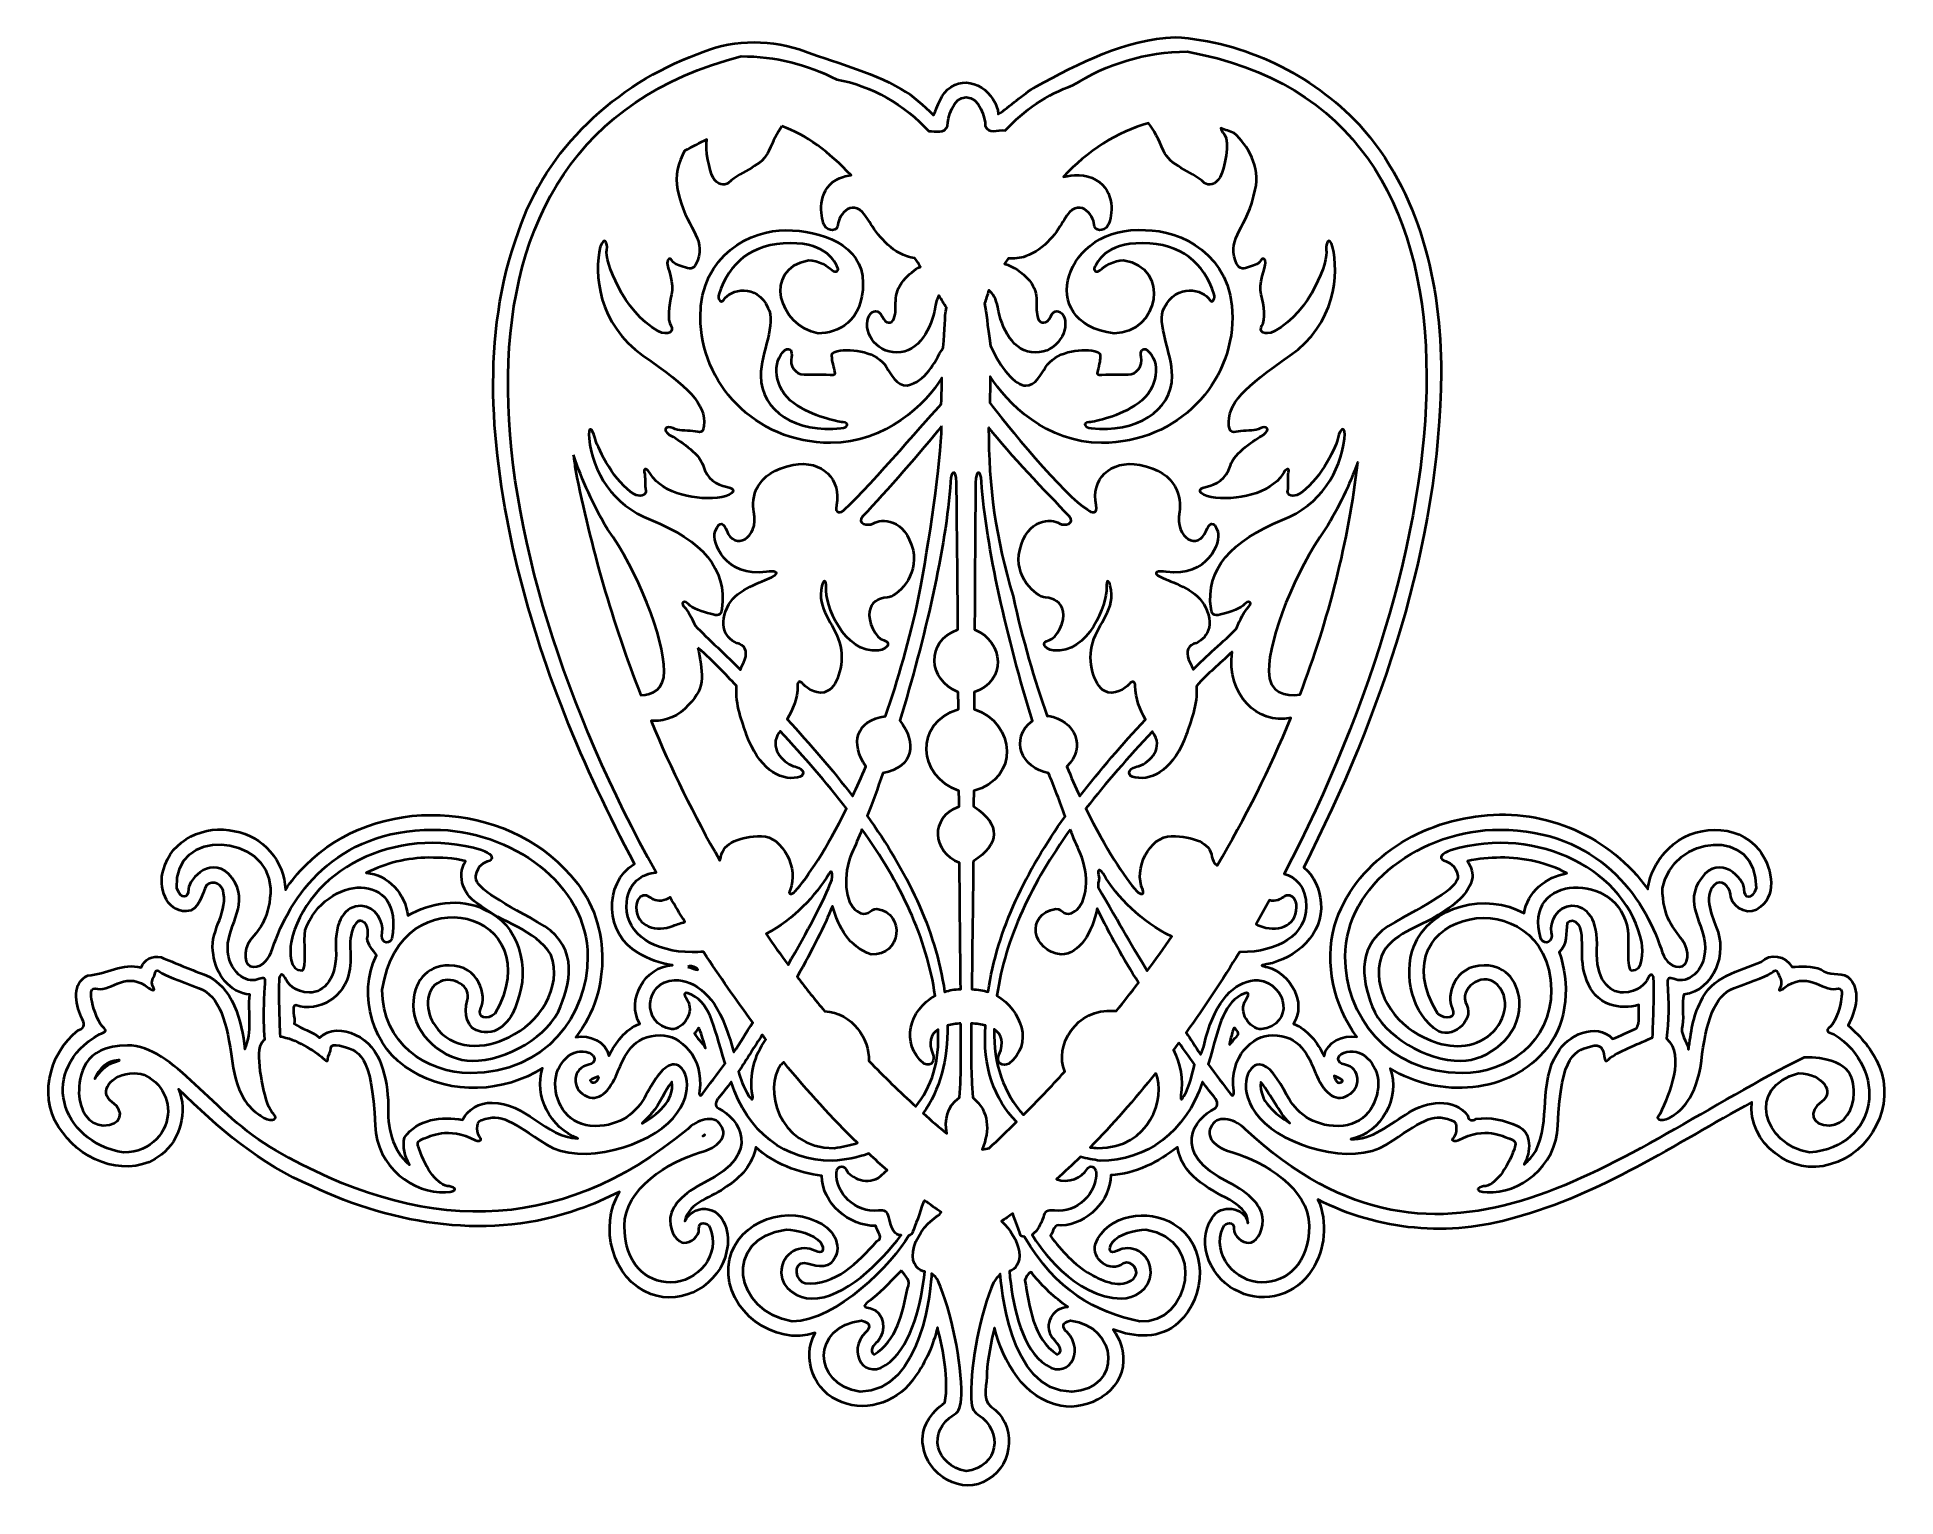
# Model space of a CAD drawing. Header units: centimetres. Extents: x -13.4 to 13.4, y -10.6 to 10.5.
import ezdxf

# ---------------------------------------------------------------- set-up
doc = ezdxf.new("R2010")
doc.units = ezdxf.units.CM
doc.header["$MEASUREMENT"] = 0
doc.layers.add('Layer 1', color=7, linetype='Continuous')

msp = doc.modelspace()

# ---------------------------------------------------------------- linework, layer by layer
at = {"layer": 'Layer 1', "color": 254, "lineweight": 40}
for points, knots in [([(3.0174, 10.4582), (2.29071, 10.432), (1.63355, 10.0819), (1.00822, 9.74465), (1.00822, 9.74465), (0.81534, 9.63252), (0.63029, 9.45729), (0.46334, 9.34364), (0.46334, 9.34364), (0.44088, 9.65429), (0.06397, 9.93134), (-0.22044, 9.73803), (-0.22044, 9.73803), (-0.3688, 9.6534), (-0.40788, 9.45461), (-0.47262, 9.33041), (-0.47262, 9.33041), (-0.61582, 9.47233), (-0.76017, 9.61091), (-0.93977, 9.70744), (-0.93977, 9.70744), (-1.39761, 9.9761), (-1.9216, 10.09746), (-2.41234, 10.28456), (-2.41234, 10.28456), (-2.89317, 10.4305), (-3.42357, 10.4224), (-3.88397, 10.21057), (-3.88397, 10.21057), (-5.05763, 9.78104), (-6.06589, 8.84636), (-6.46479, 7.64785), (-6.46479, 7.64785), (-7.01788, 6.14054), (-6.8633, 4.47794), (-6.51172, 2.94237), (-6.51172, 2.94237), (-6.15134, 1.39447), (-5.53594, -0.08559), (-4.78779, -1.48279), (-4.78779, -1.48279), (-5.25105, -1.75458), (-5.20765, -2.52687), (-4.73487, -2.76685), (-4.73487, -2.76685), (-4.58744, -2.8641), (-4.41628, -2.91997), (-4.24291, -2.94792), (-4.24291, -2.94792), (-4.63927, -2.95922), (-4.91495, -3.4522), (-4.71172, -3.79459), (-4.71172, -3.79459), (-4.92453, -3.86959), (-5.06195, -4.06486), (-5.16068, -4.25761), (-5.16068, -4.25761), (-5.19495, -4.04663), (-5.44225, -3.9469), (-5.63528, -3.98393), (-5.63528, -3.98393), (-5.10822, -3.31743), (-5.12496, -2.27347), (-5.713, -1.64733), (-5.713, -1.64733), (-6.64916, -0.55976), (-8.52718, -0.46976), (-9.53707, -1.50262), (-9.53707, -1.50262), (-9.64646, -1.61036), (-9.74393, -1.73024), (-9.83059, -1.85733), (-9.83059, -1.85733), (-9.84174, -1.44624), (-10.15772, -1.07565), (-10.56481, -1.00818), (-10.56481, -1.00818), (-10.98025, -0.91184), (-11.48646, -1.12915), (-11.58924, -1.56959), (-11.58924, -1.56959), (-11.67484, -1.8077), (-11.55485, -2.17281), (-11.26264, -2.16738), (-11.26264, -2.16738), (-11.06027, -2.15908), (-11.04724, -1.9234), (-10.96829, -1.79035), (-10.96829, -1.79035), (-10.87315, -1.70171), (-10.72613, -1.7876), (-10.72272, -1.90859), (-10.72272, -1.90859), (-10.66496, -2.21616), (-10.94559, -2.48266), (-10.86907, -2.79577), (-10.86907, -2.79577), (-10.83522, -3.06663), (-10.63535, -3.34978), (-10.34486, -3.37124), (-10.34486, -3.37124), (-10.37211, -3.63336), (-10.30096, -3.91114), (-10.41514, -4.15838), (-10.41514, -4.15838), (-10.45947, -3.74717), (-10.58198, -3.25522), (-11.00301, -3.07855), (-11.00301, -3.07855), (-11.21637, -3.00466), (-11.41794, -2.91408), (-11.62561, -2.83216), (-11.62561, -2.83216), (-11.74475, -2.7948), (-11.8774, -2.87143), (-11.91086, -2.98099), (-11.91086, -2.98099), (-12.17131, -2.90396), (-12.42362, -3.08073), (-12.68146, -3.09426), (-12.68146, -3.09426), (-12.91798, -3.19693), (-12.85949, -3.50206), (-12.77903, -3.69123), (-12.77903, -3.69123), (-12.72903, -3.77908), (-12.7057, -3.84887), (-12.82202, -3.88719), (-12.82202, -3.88719), (-13.26072, -4.22235), (-13.41375, -4.9246), (-13.04361, -5.36472), (-13.04361, -5.36472), (-12.74255, -5.79751), (-12.07038, -6.03414), (-11.62147, -5.68553), (-11.62147, -5.68553), (-11.34564, -5.46754), (-11.23942, -5.06142), (-11.3726, -4.73634), (-11.3726, -4.73634), (-10.80525, -5.2936), (-10.18499, -5.82858), (-9.44379, -6.13777), (-9.44379, -6.13777), (-8.2629, -6.70294), (-6.85068, -6.92966), (-5.59393, -6.47101), (-5.59393, -6.47101), (-5.39143, -6.40286), (-5.19622, -6.31474), (-5.00523, -6.21966), (-5.00523, -6.21966), (-5.30683, -6.71772), (-5.11745, -7.48312), (-4.55461, -7.69637), (-4.55461, -7.69637), (-4.09783, -7.86932), (-3.54808, -7.55837), (-3.45907, -7.07873), (-3.45907, -7.07873), (-3.39954, -6.8453), (-3.48045, -6.48726), (-3.76499, -6.46523), (-3.76499, -6.46523), (-3.88672, -6.45638), (-4.01894, -6.53899), (-4.06017, -6.64217), (-4.06017, -6.64217), (-4.00545, -6.35785), (-3.65658, -6.30553), (-3.4599, -6.14525), (-3.4599, -6.14525), (-3.25842, -6.01511), (-3.07783, -5.8198), (-3.03905, -5.57557), (-3.03905, -5.57557), (-2.77651, -5.81187), (-2.42032, -5.95053), (-2.08242, -5.9865), (-2.08242, -5.9865), (-2.08274, -6.38948), (-1.69306, -6.71349), (-1.30521, -6.71328), (-1.30521, -6.71328), (-1.28647, -6.78953), (-1.18484, -6.89143), (-1.29316, -6.93881), (-1.29316, -6.93881), (-1.55577, -7.23158), (-1.89544, -7.58057), (-2.32716, -7.54093), (-2.32716, -7.54093), (-2.46501, -7.51142), (-2.51621, -7.2496), (-2.34039, -7.25154), (-2.34039, -7.25154), (-2.19916, -7.2717), (-2.01147, -7.36219), (-1.91458, -7.20193), (-1.91458, -7.20193), (-1.76262, -6.98937), (-1.94948, -6.71807), (-2.16593, -6.64548), (-2.16593, -6.64548), (-2.66296, -6.38823), (-3.40271, -6.71476), (-3.43097, -7.30446), (-3.43097, -7.30446), (-3.48417, -7.9366), (-2.76571, -8.45634), (-2.17833, -8.25779), (-2.17833, -8.25779), (-2.38955, -8.61811), (-2.1904, -9.12237), (-1.79799, -9.25577), (-1.79799, -9.25577), (-1.41156, -9.41522), (-0.95525, -9.23169), (-0.73552, -8.88866), (-0.73552, -8.88866), (-0.57844, -8.67981), (-0.47959, -8.43267), (-0.41389, -8.1809), (-0.41389, -8.1809), (-0.32667, -8.53068), (-0.25102, -8.90781), (-0.3064, -9.26486), (-0.3064, -9.26486), (-0.50716, -9.40308), (-0.66793, -9.63226), (-0.62307, -9.88828), (-0.62307, -9.88828), (-0.57325, -10.304), (-0.05242, -10.62552), (0.31785, -10.37197), (0.31785, -10.37197), (0.68958, -10.16257), (0.72619, -9.5503), (0.3534, -9.32273), (0.3534, -9.32273), (0.21754, -9.19559), (0.31136, -8.99279), (0.29658, -8.83249), (0.29658, -8.83249), (0.3149, -8.6139), (0.3542, -8.39681), (0.4088, -8.18337), (0.4088, -8.18337), (0.53047, -8.67109), (0.83454, -9.20762), (1.36874, -9.31198), (1.36874, -9.31198), (1.77041, -9.38503), (2.25389, -9.10603), (2.2675, -8.66788), (2.2675, -8.66788), (2.27811, -8.50319), (2.21533, -8.34278), (2.12363, -8.20899), (2.12363, -8.20899), (2.42821, -8.32584), (2.81355, -8.35375), (3.06455, -8.10729), (3.06455, -8.10729), (3.47545, -7.74866), (3.49403, -6.9798), (2.99758, -6.68598), (2.99758, -6.68598), (2.63423, -6.45203), (2.03894, -6.54014), (1.86566, -6.97123), (1.86566, -6.97123), (1.80148, -7.18919), (2.08357, -7.40417), (2.26584, -7.25318), (2.26584, -7.25318), (2.3992, -7.19888), (2.52508, -7.37244), (2.41467, -7.4756), (2.41467, -7.4756), (2.23454, -7.63218), (1.97337, -7.50628), (1.79373, -7.40945), (1.79373, -7.40945), (1.56068, -7.27343), (1.37595, -7.07105), (1.21826, -6.85713), (1.21826, -6.85713), (1.25903, -6.79068), (1.26671, -6.67198), (1.37288, -6.70748), (1.37288, -6.70748), (1.74447, -6.68361), (2.08507, -6.35654), (2.08643, -5.9774), (2.08643, -5.9774), (2.44423, -5.96424), (2.77407, -5.78871), (3.05051, -5.57474), (3.05051, -5.57474), (3.11056, -5.96374), (3.48526, -6.17275), (3.80457, -6.33376), (3.80457, -6.33376), (3.92279, -6.40986), (4.07553, -6.51404), (4.06585, -6.67358), (4.06585, -6.67358), (4.02701, -6.43098), (3.66662, -6.38868), (3.55074, -6.59669), (3.55074, -6.59669), (3.29388, -6.9693), (3.553, -7.50681), (3.94431, -7.6666), (3.94431, -7.6666), (4.30999, -7.84596), (4.77833, -7.69774), (4.98693, -7.35406), (4.98693, -7.35406), (5.1856, -7.05808), (5.2194, -6.65948), (5.07953, -6.33128), (5.07953, -6.33128), (5.94566, -6.78216), (6.98386, -6.87627), (7.91797, -6.59331), (7.91797, -6.59331), (9.15842, -6.26289), (10.23099, -5.53104), (11.34437, -4.92403), (11.34437, -4.92403), (11.27349, -5.50979), (11.92808, -6.01204), (12.4796, -5.81948), (12.4796, -5.81948), (13.06392, -5.66546), (13.42258, -4.96103), (13.17992, -4.40313), (13.17992, -4.40313), (13.08834, -4.17107), (12.91869, -3.98131), (12.73591, -3.81609), (12.73591, -3.81609), (12.84313, -3.6088), (12.93225, -3.28753), (12.7293, -3.11246), (12.7293, -3.11246), (12.60895, -3.0452), (12.45242, -3.10725), (12.34648, -3.00745), (12.34648, -3.00745), (12.21242, -2.95219), (12.05338, -2.96394), (11.91901, -2.97024), (11.91901, -2.97024), (11.83903, -2.80755), (11.60437, -2.77063), (11.47749, -2.89831), (11.47749, -2.89831), (11.16153, -3.03094), (10.75196, -3.1159), (10.60767, -3.46964), (10.60767, -3.46964), (10.49357, -3.6814), (10.46339, -3.92742), (10.4299, -4.16417), (10.4299, -4.16417), (10.40981, -4.03802), (10.29593, -3.9457), (10.3447, -3.81282), (10.3447, -3.81282), (10.36192, -3.66971), (10.32743, -3.49436), (10.36293, -3.37042), (10.36293, -3.37042), (10.79697, -3.31265), (10.99705, -2.76753), (10.8276, -2.3956), (10.8276, -2.3956), (10.75804, -2.20325), (10.63029, -1.91244), (10.83339, -1.76143), (10.83339, -1.76143), (10.95591, -1.71617), (11.04018, -1.85326), (11.03927, -1.96069), (11.03927, -1.96069), (11.08473, -2.14612), (11.32518, -2.24198), (11.47087, -2.10538), (11.47087, -2.10538), (11.72019, -1.90072), (11.6228, -1.50373), (11.44772, -1.28021), (11.44772, -1.28021), (11.13162, -0.88054), (10.48817, -0.91441), (10.14522, -1.25866), (10.14522, -1.25866), (9.98288, -1.41476), (9.86599, -1.62644), (9.8412, -1.8499), (9.8412, -1.8499), (9.31212, -1.09353), (8.35763, -0.67343), (7.44176, -0.78909), (7.44176, -0.78909), (6.52356, -0.87754), (5.59215, -1.46074), (5.31848, -2.37824), (5.31848, -2.37824), (5.17163, -2.92675), (5.30728, -3.52784), (5.63846, -3.98145), (5.63846, -3.98145), (5.44376, -3.94604), (5.20509, -4.05101), (5.16634, -4.26009), (5.16634, -4.26009), (5.07835, -4.0624), (4.91979, -3.86795), (4.72564, -3.79376), (4.72564, -3.79376), (4.91939, -3.48682), (4.68089, -3.06844), (4.35357, -2.97521), (4.35357, -2.97521), (4.26411, -2.95321), (4.21713, -2.95085), (4.34282, -2.93304), (4.34282, -2.93304), (4.75802, -2.8529), (5.16372, -2.49663), (5.12086, -2.04255), (5.12086, -2.04255), (5.10967, -1.84973), (5.02472, -1.65481), (4.87281, -1.53488), (4.87281, -1.53488), (5.99355, 0.68015), (6.83315, 3.10311), (6.85884, 5.6097), (6.85884, 5.6097), (6.85589, 6.88526), (6.55356, 8.23187), (5.67228, 9.19579), (5.67228, 9.19579), (4.98933, 9.92465), (4.01482, 10.39691), (3.0174, 10.4582)], [0, 0, 0, 0, 0.00877193, 0.00877193, 0.00877193, 0.00877193, 0.01754386, 0.01754386, 0.01754386, 0.01754386, 0.02631579, 0.02631579, 0.02631579, 0.02631579, 0.03508772, 0.03508772, 0.03508772, 0.03508772, 0.04385965, 0.04385965, 0.04385965, 0.04385965, 0.05263158, 0.05263158, 0.05263158, 0.05263158, 0.06140351, 0.06140351, 0.06140351, 0.06140351, 0.07017544, 0.07017544, 0.07017544, 0.07017544, 0.07894737, 0.07894737, 0.07894737, 0.07894737, 0.0877193, 0.0877193, 0.0877193, 0.0877193, 0.09649123, 0.09649123, 0.09649123, 0.09649123, 0.10526316, 0.10526316, 0.10526316, 0.10526316, 0.11403509, 0.11403509, 0.11403509, 0.11403509, 0.12280702, 0.12280702, 0.12280702, 0.12280702, 0.13157895, 0.13157895, 0.13157895, 0.13157895, 0.14035088, 0.14035088, 0.14035088, 0.14035088, 0.14912281, 0.14912281, 0.14912281, 0.14912281, 0.15789474, 0.15789474, 0.15789474, 0.15789474, 0.16666667, 0.16666667, 0.16666667, 0.16666667, 0.1754386, 0.1754386, 0.1754386, 0.1754386, 0.18421053, 0.18421053, 0.18421053, 0.18421053, 0.19298246, 0.19298246, 0.19298246, 0.19298246, 0.20175439, 0.20175439, 0.20175439, 0.20175439, 0.21052632, 0.21052632, 0.21052632, 0.21052632, 0.21929825, 0.21929825, 0.21929825, 0.21929825, 0.22807018, 0.22807018, 0.22807018, 0.22807018, 0.23684211, 0.23684211, 0.23684211, 0.23684211, 0.24561404, 0.24561404, 0.24561404, 0.24561404, 0.25438596, 0.25438596, 0.25438596, 0.25438596, 0.26315789, 0.26315789, 0.26315789, 0.26315789, 0.27192982, 0.27192982, 0.27192982, 0.27192982, 0.28070175, 0.28070175, 0.28070175, 0.28070175, 0.28947368, 0.28947368, 0.28947368, 0.28947368, 0.29824561, 0.29824561, 0.29824561, 0.29824561, 0.30701754, 0.30701754, 0.30701754, 0.30701754, 0.31578947, 0.31578947, 0.31578947, 0.31578947, 0.3245614, 0.3245614, 0.3245614, 0.3245614, 0.33333333, 0.33333333, 0.33333333, 0.33333333, 0.34210526, 0.34210526, 0.34210526, 0.34210526, 0.35087719, 0.35087719, 0.35087719, 0.35087719, 0.35964912, 0.35964912, 0.35964912, 0.35964912, 0.36842105, 0.36842105, 0.36842105, 0.36842105, 0.37719298, 0.37719298, 0.37719298, 0.37719298, 0.38596491, 0.38596491, 0.38596491, 0.38596491, 0.39473684, 0.39473684, 0.39473684, 0.39473684, 0.40350877, 0.40350877, 0.40350877, 0.40350877, 0.4122807, 0.4122807, 0.4122807, 0.4122807, 0.42105263, 0.42105263, 0.42105263, 0.42105263, 0.42982456, 0.42982456, 0.42982456, 0.42982456, 0.43859649, 0.43859649, 0.43859649, 0.43859649, 0.44736842, 0.44736842, 0.44736842, 0.44736842, 0.45614035, 0.45614035, 0.45614035, 0.45614035, 0.46491228, 0.46491228, 0.46491228, 0.46491228, 0.47368421, 0.47368421, 0.47368421, 0.47368421, 0.48245614, 0.48245614, 0.48245614, 0.48245614, 0.49122807, 0.49122807, 0.49122807, 0.49122807, 0.5, 0.5, 0.5, 0.5, 0.50877193, 0.50877193, 0.50877193, 0.50877193, 0.51754386, 0.51754386, 0.51754386, 0.51754386, 0.52631579, 0.52631579, 0.52631579, 0.52631579, 0.53508772, 0.53508772, 0.53508772, 0.53508772, 0.54385965, 0.54385965, 0.54385965, 0.54385965, 0.55263158, 0.55263158, 0.55263158, 0.55263158, 0.56140351, 0.56140351, 0.56140351, 0.56140351, 0.57017544, 0.57017544, 0.57017544, 0.57017544, 0.57894737, 0.57894737, 0.57894737, 0.57894737, 0.5877193, 0.5877193, 0.5877193, 0.5877193, 0.59649123, 0.59649123, 0.59649123, 0.59649123, 0.60526316, 0.60526316, 0.60526316, 0.60526316, 0.61403509, 0.61403509, 0.61403509, 0.61403509, 0.62280702, 0.62280702, 0.62280702, 0.62280702, 0.63157895, 0.63157895, 0.63157895, 0.63157895, 0.64035088, 0.64035088, 0.64035088, 0.64035088, 0.64912281, 0.64912281, 0.64912281, 0.64912281, 0.65789474, 0.65789474, 0.65789474, 0.65789474, 0.66666667, 0.66666667, 0.66666667, 0.66666667, 0.6754386, 0.6754386, 0.6754386, 0.6754386, 0.68421053, 0.68421053, 0.68421053, 0.68421053, 0.69298246, 0.69298246, 0.69298246, 0.69298246, 0.70175439, 0.70175439, 0.70175439, 0.70175439, 0.71052632, 0.71052632, 0.71052632, 0.71052632, 0.71929825, 0.71929825, 0.71929825, 0.71929825, 0.72807018, 0.72807018, 0.72807018, 0.72807018, 0.73684211, 0.73684211, 0.73684211, 0.73684211, 0.74561404, 0.74561404, 0.74561404, 0.74561404, 0.75438596, 0.75438596, 0.75438596, 0.75438596, 0.76315789, 0.76315789, 0.76315789, 0.76315789, 0.77192982, 0.77192982, 0.77192982, 0.77192982, 0.78070175, 0.78070175, 0.78070175, 0.78070175, 0.78947368, 0.78947368, 0.78947368, 0.78947368, 0.79824561, 0.79824561, 0.79824561, 0.79824561, 0.80701754, 0.80701754, 0.80701754, 0.80701754, 0.81578947, 0.81578947, 0.81578947, 0.81578947, 0.8245614, 0.8245614, 0.8245614, 0.8245614, 0.83333333, 0.83333333, 0.83333333, 0.83333333, 0.84210526, 0.84210526, 0.84210526, 0.84210526, 0.85087719, 0.85087719, 0.85087719, 0.85087719, 0.85964912, 0.85964912, 0.85964912, 0.85964912, 0.86842105, 0.86842105, 0.86842105, 0.86842105, 0.87719298, 0.87719298, 0.87719298, 0.87719298, 0.88596491, 0.88596491, 0.88596491, 0.88596491, 0.89473684, 0.89473684, 0.89473684, 0.89473684, 0.90350877, 0.90350877, 0.90350877, 0.90350877, 0.9122807, 0.9122807, 0.9122807, 0.9122807, 0.92105263, 0.92105263, 0.92105263, 0.92105263, 0.92982456, 0.92982456, 0.92982456, 0.92982456, 0.93859649, 0.93859649, 0.93859649, 0.93859649, 0.94736842, 0.94736842, 0.94736842, 0.94736842, 0.95614035, 0.95614035, 0.95614035, 0.95614035, 0.96491228, 0.96491228, 0.96491228, 0.96491228, 0.97368421, 0.97368421, 0.97368421, 0.97368421, 0.98245614, 0.98245614, 0.98245614, 0.98245614, 1, 1, 1, 1]), ([(-7.75692, -1.39265), (-7.57948, -1.39484), (-7.39998, -1.39687), (-7.22941, -1.44226), (-7.22941, -1.44226), (-7.36463, -1.6653), (-7.25075, -1.96059), (-7.0268, -2.07471), (-7.0268, -2.07471), (-6.70197, -2.33978), (-6.22869, -2.42254), (-5.99579, -2.79329), (-5.99579, -2.79329), (-5.82362, -3.26997), (-6.16428, -3.78552), (-6.60071, -3.98417), (-6.60071, -3.98417), (-6.9369, -4.16724), (-7.44488, -4.17832), (-7.66762, -3.81772), (-7.66762, -3.81772), (-7.80833, -3.63577), (-7.83042, -3.2887), (-7.59238, -3.18189), (-7.59238, -3.18189), (-7.41475, -3.10204), (-7.13301, -3.24404), (-7.2046, -3.46053), (-7.2046, -3.46053), (-7.25701, -3.63281), (-7.21479, -3.87768), (-7.00286, -3.90784), (-7.00286, -3.90784), (-6.73598, -3.96579), (-6.54228, -3.70596), (-6.48444, -3.47624), (-6.48444, -3.47624), (-6.29001, -2.99746), (-6.45462, -2.3491), (-6.95821, -2.14009), (-6.95821, -2.14009), (-7.30687, -1.96672), (-7.75029, -2.04311), (-8.06119, -2.23021), (-8.06119, -2.23021), (-8.09654, -1.92389), (-8.3462, -1.63854), (-8.66146, -1.61175), (-8.66146, -1.61175), (-8.38113, -1.47145), (-8.06973, -1.39605), (-7.75692, -1.39264), (-7.75692, -1.39264), (-7.75692, -1.39264), (-7.75692, -1.39265), (-7.75692, -1.39265)], [0, 0, 0, 0, 0.06666667, 0.06666667, 0.06666667, 0.06666667, 0.13333333, 0.13333333, 0.13333333, 0.13333333, 0.2, 0.2, 0.2, 0.2, 0.26666667, 0.26666667, 0.26666667, 0.26666667, 0.33333333, 0.33333333, 0.33333333, 0.33333333, 0.4, 0.4, 0.4, 0.4, 0.46666667, 0.46666667, 0.46666667, 0.46666667, 0.53333333, 0.53333333, 0.53333333, 0.53333333, 0.6, 0.6, 0.6, 0.6, 0.66666667, 0.66666667, 0.66666667, 0.66666667, 0.73333333, 0.73333333, 0.73333333, 0.73333333, 0.8, 0.8, 0.8, 0.8, 0.86666667, 0.86666667, 0.86666667, 0.86666667, 1, 1, 1, 1]), ([(7.71624, -1.391), (8.04134, -1.3885), (8.41031, -1.47027), (8.67205, -1.61838), (8.67205, -1.61838), (8.37775, -1.66558), (8.09803, -1.89278), (8.05524, -2.19716), (8.05524, -2.19716), (7.51877, -1.89285), (6.70063, -2.07406), (6.46113, -2.67754), (6.46113, -2.67754), (6.30919, -3.10177), (6.43655, -3.65233), (6.82245, -3.90537), (6.82245, -3.90537), (7.0609, -4.00319), (7.36239, -3.71139), (7.20692, -3.48038), (7.20692, -3.48038), (7.1397, -3.23279), (7.50092, -3.03758), (7.67159, -3.23233), (7.67159, -3.23233), (7.89881, -3.46958), (7.7434, -3.86685), (7.47811, -4.00954), (7.47811, -4.00954), (7.20847, -4.17816), (6.86709, -4.12501), (6.60498, -3.98391), (6.60498, -3.98391), (6.17999, -3.79668), (5.83797, -3.28677), (5.99561, -2.81478), (5.99561, -2.81478), (6.13868, -2.48261), (6.53713, -2.40703), (6.81677, -2.21929), (6.81677, -2.21929), (7.02395, -2.09244), (7.26794, -1.92819), (7.31109, -1.67294), (7.31109, -1.67294), (7.31248, -1.59046), (7.28234, -1.51008), (7.23833, -1.44143), (7.23833, -1.44143), (7.39497, -1.4043), (7.55521, -1.39814), (7.71623, -1.39099), (7.71623, -1.39099), (7.71623, -1.39099), (7.71624, -1.391), (7.71624, -1.391)], [0, 0, 0, 0, 0.06666667, 0.06666667, 0.06666667, 0.06666667, 0.13333333, 0.13333333, 0.13333333, 0.13333333, 0.2, 0.2, 0.2, 0.2, 0.26666667, 0.26666667, 0.26666667, 0.26666667, 0.33333333, 0.33333333, 0.33333333, 0.33333333, 0.4, 0.4, 0.4, 0.4, 0.46666667, 0.46666667, 0.46666667, 0.46666667, 0.53333333, 0.53333333, 0.53333333, 0.53333333, 0.6, 0.6, 0.6, 0.6, 0.66666667, 0.66666667, 0.66666667, 0.66666667, 0.73333333, 0.73333333, 0.73333333, 0.73333333, 0.8, 0.8, 0.8, 0.8, 0.86666667, 0.86666667, 0.86666667, 0.86666667, 1, 1, 1, 1]), ([(-8.76234, -2.30133), (-8.63169, -2.30499), (-8.62399, -2.46639), (-8.64741, -2.5593), (-8.64741, -2.5593), (-8.64339, -2.6564), (-8.55964, -2.73465), (-8.51346, -2.79991), (-8.51346, -2.79991), (-8.79477, -3.37993), (-8.57162, -4.15143), (-8.00496, -4.47423), (-8.00496, -4.47423), (-7.43713, -4.8275), (-6.67281, -4.78859), (-6.11567, -4.43372), (-6.11567, -4.43372), (-6.24888, -4.83561), (-5.99774, -5.30216), (-5.608, -5.44906), (-5.608, -5.44906), (-6.077, -5.43726), (-6.36497, -4.91961), (-6.84658, -4.9356), (-6.84658, -4.9356), (-7.02424, -4.92158), (-7.19717, -5.03402), (-7.27074, -5.18199), (-7.27074, -5.18199), (-7.56113, -5.12186), (-7.93594, -5.16906), (-8.10831, -5.435), (-8.10831, -5.435), (-8.14484, -5.56945), (-8.10171, -5.71002), (-8.03886, -5.82939), (-8.03886, -5.82939), (-8.29169, -5.61854), (-8.36326, -5.27788), (-8.34389, -4.96309), (-8.34389, -4.96309), (-8.36165, -4.58845), (-8.43702, -4.12479), (-8.8202, -3.95251), (-8.8202, -3.95251), (-8.98015, -3.86674), (-9.20879, -3.86053), (-9.33531, -3.99385), (-9.33531, -3.99385), (-9.44174, -3.9045), (-9.6007, -3.86424), (-9.70077, -3.79459), (-9.70077, -3.79459), (-9.68191, -3.72357), (-9.75572, -3.52459), (-9.67927, -3.52587), (-9.67927, -3.52587), (-9.34347, -3.63643), (-8.95905, -3.39333), (-8.91032, -3.04383), (-8.91032, -3.04383), (-8.84626, -2.80356), (-8.97526, -2.49215), (-8.77389, -2.30382), (-8.77389, -2.30382), (-8.74794, -2.32388), (-8.76996, -2.2979), (-8.76231, -2.30134), (-8.76231, -2.30134), (-8.76231, -2.30134), (-8.76234, -2.30133), (-8.76234, -2.30133)], [0, 0, 0, 0, 0.05263158, 0.05263158, 0.05263158, 0.05263158, 0.10526316, 0.10526316, 0.10526316, 0.10526316, 0.15789474, 0.15789474, 0.15789474, 0.15789474, 0.21052632, 0.21052632, 0.21052632, 0.21052632, 0.26315789, 0.26315789, 0.26315789, 0.26315789, 0.31578947, 0.31578947, 0.31578947, 0.31578947, 0.36842105, 0.36842105, 0.36842105, 0.36842105, 0.42105263, 0.42105263, 0.42105263, 0.42105263, 0.47368421, 0.47368421, 0.47368421, 0.47368421, 0.52631579, 0.52631579, 0.52631579, 0.52631579, 0.57894737, 0.57894737, 0.57894737, 0.57894737, 0.63157895, 0.63157895, 0.63157895, 0.63157895, 0.68421053, 0.68421053, 0.68421053, 0.68421053, 0.73684211, 0.73684211, 0.73684211, 0.73684211, 0.78947368, 0.78947368, 0.78947368, 0.78947368, 0.84210526, 0.84210526, 0.84210526, 0.84210526, 0.89473684, 0.89473684, 0.89473684, 0.89473684, 1, 1, 1, 1]), ([(8.75473, -2.30381), (8.90592, -2.34555), (8.8876, -2.55466), (8.89529, -2.67919), (8.89529, -2.67919), (8.87412, -2.99593), (8.95681, -3.39467), (9.29382, -3.51345), (9.29382, -3.51345), (9.42645, -3.56175), (9.57819, -3.56011), (9.71302, -3.51758), (9.71302, -3.51758), (9.69927, -3.62735), (9.74248, -3.78256), (9.67333, -3.86154), (9.67333, -3.86154), (9.55934, -3.90487), (9.44509, -3.97647), (9.33351, -4.00789), (9.33351, -4.00789), (9.09476, -3.76632), (8.67898, -3.9544), (8.53563, -4.21542), (8.53563, -4.21542), (8.26455, -4.64304), (8.44237, -5.19029), (8.22309, -5.63177), (8.22309, -5.63177), (8.1788, -5.70496), (8.1206, -5.76943), (8.05442, -5.82359), (8.05442, -5.82359), (8.15501, -5.64729), (8.177, -5.36397), (7.95685, -5.26714), (7.95685, -5.26714), (7.77607, -5.18236), (7.56076, -5.13617), (7.36319, -5.16792), (7.36319, -5.16792), (7.30256, -5.19821), (7.25731, -5.19617), (7.24165, -5.12327), (7.24165, -5.12327), (7.05358, -4.85133), (6.63597, -4.91141), (6.3896, -5.07643), (6.3896, -5.07643), (6.13578, -5.23105), (5.83814, -5.48471), (5.5541, -5.4573), (5.5541, -5.4573), (5.99808, -5.37182), (6.27026, -4.8605), (6.12378, -4.43783), (6.12378, -4.43783), (6.8174, -4.87935), (7.85881, -4.81506), (8.38679, -4.14348), (8.38679, -4.14348), (8.69489, -3.7577), (8.71685, -3.20062), (8.56125, -2.75772), (8.56125, -2.75772), (8.69076, -2.65633), (8.64899, -2.47139), (8.67949, -2.34017), (8.67949, -2.34017), (8.69867, -2.31877), (8.72481, -2.30803), (8.75473, -2.30379), (8.75473, -2.30379), (8.75473, -2.30379), (8.75473, -2.30381), (8.75473, -2.30381)], [0, 0, 0, 0, 0.05, 0.05, 0.05, 0.05, 0.1, 0.1, 0.1, 0.1, 0.15, 0.15, 0.15, 0.15, 0.2, 0.2, 0.2, 0.2, 0.25, 0.25, 0.25, 0.25, 0.3, 0.3, 0.3, 0.3, 0.35, 0.35, 0.35, 0.35, 0.4, 0.4, 0.4, 0.4, 0.45, 0.45, 0.45, 0.45, 0.5, 0.5, 0.5, 0.5, 0.55, 0.55, 0.55, 0.55, 0.6, 0.6, 0.6, 0.6, 0.65, 0.65, 0.65, 0.65, 0.7, 0.7, 0.7, 0.7, 0.75, 0.75, 0.75, 0.75, 0.8, 0.8, 0.8, 0.8, 0.85, 0.85, 0.85, 0.85, 0.9, 0.9, 0.9, 0.9, 1, 1, 1, 1]), ([(-4.01969, -2.9694), (-3.96332, -2.93138), (-3.80736, -3.03102), (-3.90559, -3.00909), (-3.90559, -3.00909), (-3.93585, -2.9949), (-4.01747, -2.97305), (-4.01969, -2.9694)], [0, 0, 0, 0, 0.33333333, 0.33333333, 0.33333333, 0.33333333, 1, 1, 1, 1]), ([(-3.85267, -3.8632), (-3.81901, -3.95547), (-3.78996, -4.04832), (-3.76585, -4.14267), (-3.76585, -4.14267), (-3.79954, -4.06355), (-3.90674, -3.99259), (-3.92212, -3.92935), (-3.92212, -3.92935), (-3.89823, -3.92068), (-3.86459, -3.82369), (-3.85267, -3.8632)], [0, 0, 0, 0, 0.25, 0.25, 0.25, 0.25, 0.5, 0.5, 0.5, 0.5, 1, 1, 1, 1]), ([(3.86986, -3.84501), (3.92923, -3.9063), (3.96076, -3.94968), (3.87647, -4.00211), (3.87647, -4.00211), (3.82399, -4.06808), (3.77124, -4.15732), (3.81692, -4.01371), (3.81692, -4.01371), (3.83212, -3.95752), (3.84603, -3.89034), (3.86986, -3.84502), (3.86986, -3.84502), (3.86986, -3.84502), (3.86986, -3.84501), (3.86986, -3.84501)], [0, 0, 0, 0, 0.2, 0.2, 0.2, 0.2, 0.4, 0.4, 0.4, 0.4, 0.6, 0.6, 0.6, 0.6, 1, 1, 1, 1]), ([(-12.24409, -4.31795), (-12.16868, -4.31488), (-12.34078, -4.34974), (-12.36481, -4.37748), (-12.36481, -4.37748), (-12.45549, -4.41497), (-12.55399, -4.54023), (-12.57978, -4.58749), (-12.57978, -4.58749), (-12.52826, -4.44159), (-12.39721, -4.32503), (-12.24409, -4.31795)], [0, 0, 0, 0, 0.25, 0.25, 0.25, 0.25, 0.5, 0.5, 0.5, 0.5, 1, 1, 1, 1]), ([(-5.30539, -4.55442), (-5.30719, -4.62304), (-5.39657, -4.68252), (-5.42941, -4.60982), (-5.42941, -4.60982), (-5.41665, -4.58673), (-5.30504, -4.55257), (-5.30539, -4.55442)], [0, 0, 0, 0, 0.33333333, 0.33333333, 0.33333333, 0.33333333, 1, 1, 1, 1]), ([(5.31432, -4.54533), (5.36977, -4.56973), (5.51106, -4.62217), (5.38212, -4.64372), (5.38212, -4.64372), (5.34036, -4.65096), (5.29762, -4.52582), (5.31432, -4.54533)], [0, 0, 0, 0, 0.33333333, 0.33333333, 0.33333333, 0.33333333, 1, 1, 1, 1]), ([(-4.25202, -4.62966), (-4.20184, -4.90454), (-4.4698, -5.11093), (-4.68031, -5.23489), (-4.68031, -5.23489), (-4.69277, -5.23448), (-4.56924, -5.13042), (-4.53947, -5.08052), (-4.53947, -5.08052), (-4.41787, -4.94862), (-4.35391, -4.76464), (-4.25202, -4.62965), (-4.25202, -4.62965), (-4.25202, -4.62965), (-4.25202, -4.62966), (-4.25202, -4.62966)], [0, 0, 0, 0, 0.2, 0.2, 0.2, 0.2, 0.4, 0.4, 0.4, 0.4, 0.6, 0.6, 0.6, 0.6, 1, 1, 1, 1]), ([(4.26425, -4.64951), (4.41204, -4.83269), (4.50203, -5.05957), (4.67105, -5.22581), (4.67105, -5.22581), (4.46754, -5.09949), (4.21987, -4.90518), (4.25433, -4.63794), (4.25433, -4.63794), (4.25433, -4.63794), (4.26425, -4.64952), (4.26425, -4.64952), (4.26425, -4.64952), (4.26425, -4.64952), (4.26425, -4.64951), (4.26425, -4.64951)], [0, 0, 0, 0, 0.2, 0.2, 0.2, 0.2, 0.4, 0.4, 0.4, 0.4, 0.6, 0.6, 0.6, 0.6, 1, 1, 1, 1]), ([(-0.93564, -7.35735), (-0.87988, -7.43824), (-0.78578, -7.50562), (-0.84852, -7.61624), (-0.84852, -7.61624), (-0.91273, -7.96566), (-1.0036, -8.37568), (-1.33086, -8.5703), (-1.33086, -8.5703), (-1.40463, -8.52035), (-1.33094, -8.4173), (-1.27794, -8.38013), (-1.27794, -8.38013), (-1.1489, -8.23194), (-1.17082, -7.95616), (-1.3846, -7.90057), (-1.3846, -7.90057), (-1.55057, -7.88477), (-1.43096, -7.82908), (-1.35062, -7.75914), (-1.35062, -7.75914), (-1.20195, -7.64106), (-1.05813, -7.47283), (-0.93564, -7.35735)], [0, 0, 0, 0, 0.14285714, 0.14285714, 0.14285714, 0.14285714, 0.28571429, 0.28571429, 0.28571429, 0.28571429, 0.42857143, 0.42857143, 0.42857143, 0.42857143, 0.57142857, 0.57142857, 0.57142857, 0.57142857, 0.71428571, 0.71428571, 0.71428571, 0.71428571, 1, 1, 1, 1]), ([(0.95779, -7.40861), (1.10572, -7.58723), (1.27439, -7.74945), (1.46546, -7.88155), (1.46546, -7.88155), (1.24993, -7.88492), (1.12024, -8.14285), (1.23891, -8.31811), (1.23891, -8.31811), (1.28434, -8.38109), (1.43915, -8.51428), (1.3125, -8.56946), (1.3125, -8.56946), (0.95829, -8.33823), (0.91833, -7.87337), (0.847, -7.49542), (0.847, -7.49542), (0.86553, -7.45251), (0.92886, -7.32504), (0.95779, -7.4086), (0.95779, -7.4086), (0.95779, -7.4086), (0.95779, -7.40861), (0.95779, -7.40861)], [0, 0, 0, 0, 0.14285714, 0.14285714, 0.14285714, 0.14285714, 0.28571429, 0.28571429, 0.28571429, 0.28571429, 0.42857143, 0.42857143, 0.42857143, 0.42857143, 0.57142857, 0.57142857, 0.57142857, 0.57142857, 0.71428571, 0.71428571, 0.71428571, 0.71428571, 1, 1, 1, 1])]:
    msp.add_open_spline(points, degree=3, knots=knots, dxfattribs=at)
at = {"layer": 'Layer 1', "color": 173, "lineweight": 40}
for points, knots in [([(3.18903, 10.24927), (2.59321, 10.24927), (2.03212, 10.07309), (1.54094, 9.76307), (1.54094, 9.76307), (1.17317, 9.63406), (0.83182, 9.40448), (0.56278, 9.10926), (0.56278, 9.10926), (0.44541, 9.13075), (0.32701, 9.0442), (0.27537, 9.17796), (0.27537, 9.17796), (0.27535, 9.28401), (0.20039, 9.59244), (-0.00163, 9.59244), (-0.00163, 9.59244), (-0.19281, 9.59242), (-0.2696, 9.28403), (-0.2696, 9.17796), (-0.2696, 9.17796), (-0.30613, 9.06176), (-0.43954, 9.10191), (-0.53965, 9.09944), (-0.53965, 9.09944), (-0.88678, 9.47828), (-1.37222, 9.75835), (-1.8677, 9.84837), (-1.8677, 9.84837), (-2.29108, 10.06309), (-2.75783, 10.18207), (-3.24782, 10.18207), (-3.24782, 10.18207), (-8.01042, 8.96575), (-7.05256, 3.01603), (-4.47868, -1.60685), (-4.47868, -1.60685), (-4.65913, -1.62572), (-4.90355, -1.73884), (-4.90355, -2.10211), (-4.90355, -2.10211), (-4.90353, -2.50492), (-4.4987, -2.75818), (-3.95663, -2.75818), (-3.95663, -2.75818), (-3.90026, -2.75818), (-3.84499, -2.75661), (-3.79071, -2.75289), (-3.79071, -2.75289), (-3.56199, -3.10611), (-3.32442, -3.44712), (-3.08121, -3.77286), (-3.08121, -3.77286), (-3.17562, -3.92235), (-3.26889, -4.06883), (-3.35682, -4.20395), (-3.35682, -4.20395), (-3.37848, -4.12341), (-3.40455, -4.03076), (-3.44568, -3.91479), (-3.44568, -3.91479), (-3.61591, -3.39547), (-3.90249, -3.16133), (-4.21072, -3.16133), (-4.21072, -3.16133), (-4.65822, -3.18455), (-4.69176, -3.80185), (-4.25307, -3.87176), (-4.25307, -3.87176), (-4.08281, -3.87176), (-3.91315, -3.61702), (-4.03022, -3.44746), (-4.03022, -3.44746), (-4.07264, -3.38384), (-4.08416, -3.33048), (-4.0205, -3.35158), (-4.0205, -3.35158), (-3.69985, -3.47382), (-3.66292, -3.76532), (-3.48109, -4.36853), (-3.48109, -4.36853), (-3.5944, -4.51904), (-3.70652, -4.66968), (-3.80668, -4.8049), (-3.80668, -4.8049), (-3.84916, -4.85786), (-3.8604, -4.81666), (-3.84972, -4.76338), (-3.84972, -4.76338), (-3.78611, -4.26522), (-4.13565, -3.95631), (-4.41204, -3.95631), (-4.41204, -3.95631), (-4.81599, -3.95631), (-4.9324, -4.25166), (-5.03893, -4.50593), (-5.03893, -4.50593), (-5.14506, -4.76044), (-5.30685, -4.94263), (-5.50892, -4.82604), (-5.50892, -4.82604), (-5.68945, -4.73073), (-5.69917, -4.43358), (-5.44436, -4.38061), (-5.44436, -4.38061), (-5.33788, -4.35926), (-5.3379, -4.25395), (-5.44436, -4.2115), (-5.44436, -4.2115), (-5.67794, -4.11601), (-5.93379, -4.36047), (-5.93379, -4.65769), (-5.93379, -4.65769), (-5.93377, -4.95441), (-5.74184, -5.26997), (-5.35897, -5.26997), (-5.35897, -5.26997), (-4.98694, -5.26998), (-4.75331, -5.06974), (-4.62587, -4.82605), (-4.62587, -4.82605), (-4.49836, -4.59262), (-4.37018, -4.38062), (-4.21072, -4.38062), (-4.21072, -4.38062), (-4.06205, -4.38061), (-3.88069, -4.75155), (-4.23155, -5.15447), (-4.23155, -5.15447), (-4.57171, -5.55744), (-5.56202, -5.85299), (-6.06153, -5.53498), (-6.06153, -5.53498), (-6.56114, -5.21691), (-6.70971, -5.06866), (-6.99665, -5.18543), (-6.99665, -5.18543), (-7.06045, -5.20654), (-7.05913, -5.25023), (-7.05913, -5.30321), (-7.05913, -5.30321), (-7.0591, -5.36671), (-7.03814, -5.4195), (-7.00637, -5.45119), (-7.00637, -5.45119), (-6.98499, -5.48319), (-7.05854, -5.49368), (-7.09037, -5.47233), (-7.09037, -5.47233), (-7.48356, -5.2711), (-7.73985, -5.41951), (-7.83527, -5.45119), (-7.83527, -5.45119), (-7.93121, -5.48319), (-7.93122, -5.52421), (-7.89914, -5.59841), (-7.89914, -5.59841), (-7.80349, -5.89545), (-7.62382, -6.1299), (-7.46455, -6.14048), (-7.46455, -6.14048), (-7.37941, -6.15082), (-7.31485, -6.21621), (-7.51662, -6.22655), (-7.51662, -6.22655), (-7.97371, -6.24784), (-8.5144, -5.86446), (-8.53574, -5.26018), (-8.53574, -5.26018), (-8.5782, -4.21067), (-8.77174, -4.18014), (-9.04808, -4.10582), (-9.04808, -4.10582), (-9.11169, -4.09518), (-9.17373, -4.09362), (-9.17373, -4.14659), (-9.17373, -4.14659), (-9.17376, -4.1891), (-9.21677, -4.25298), (-9.21677, -4.30589), (-9.21677, -4.30589), (-9.21679, -4.35873), (-9.26074, -4.31825), (-9.29244, -4.28626), (-9.29244, -4.28626), (-9.40298, -4.18607), (-9.68416, -4.00649), (-9.90752, -3.97597), (-9.90752, -3.97597), (-9.91816, -3.73209), (-9.93, -3.36211), (-9.91932, -3.13946), (-9.91932, -3.13946), (-9.90873, -3.06539), (-9.86607, -3.06609), (-9.83393, -3.12965), (-9.83393, -3.12965), (-9.8025, -3.20379), (-9.69503, -3.3418), (-9.48265, -3.3418), (-9.48265, -3.3418), (-9.27005, -3.3418), (-9.07891, -3.12879), (-9.10013, -2.71517), (-9.10013, -2.71517), (-9.1215, -2.29128), (-8.96249, -2.09081), (-8.73913, -2.09081), (-8.73913, -2.09081), (-8.51617, -2.09083), (-8.40979, -2.33559), (-8.43089, -2.47358), (-8.43089, -2.47358), (-8.46286, -2.61145), (-8.35646, -2.66337), (-8.29274, -2.56795), (-8.29274, -2.56795), (-8.09924, -1.55413), (-9.25334, -1.6424), (-9.54651, -2.44036), (-9.54651, -2.44036), (-9.56763, -2.56747), (-9.51523, -3.0232), (-9.58955, -3.0232), (-9.58955, -3.0232), (-9.77018, -3.03378), (-9.76963, -2.74797), (-9.74853, -2.6208), (-9.74853, -2.6208), (-9.53593, -1.60302), (-8.26149, -0.90381), (-6.99662, -1.28525), (-6.99662, -1.28525), (-6.85837, -1.32766), (-6.80415, -1.4006), (-6.8786, -1.43247), (-6.8786, -1.43247), (-6.96357, -1.46418), (-7.04867, -1.49546), (-7.08062, -1.65443), (-7.08062, -1.65443), (-7.11234, -1.81343), (-6.76193, -2.00475), (-6.18785, -2.32258), (-6.18785, -2.32258), (-5.61374, -2.63027), (-5.68797, -3.13063), (-5.85809, -3.54413), (-5.85809, -3.54413), (-6.01746, -3.96809), (-6.63502, -4.32779), (-7.13477, -4.32779), (-7.13477, -4.32779), (-7.52796, -4.32778), (-7.9845, -3.96747), (-7.9845, -3.52223), (-7.9845, -3.52223), (-7.98452, -3.20422), (-7.80452, -2.9492), (-7.46452, -2.9492), (-7.46452, -2.9492), (-7.02871, -2.9492), (-6.92115, -3.39552), (-7.00633, -3.56526), (-7.00633, -3.56526), (-7.07019, -3.71353), (-6.91141, -3.7453), (-6.805, -3.64982), (-6.805, -3.64982), (-5.96883, -2.17362), (-8.17085, -1.58401), (-8.43088, -3.30027), (-8.43088, -3.30027), (-8.4309, -4.0741), (-7.79409, -4.50596), (-7.15628, -4.50596), (-7.15628, -4.50596), (-6.07224, -4.50595), (-5.46584, -3.67122), (-5.46584, -2.82312), (-5.46584, -2.82312), (-5.46582, -1.77378), (-6.57038, -0.98929), (-7.69708, -0.98929), (-7.69708, -0.98929), (-9.1213, -0.98931), (-9.76983, -1.96307), (-10.01441, -2.70535), (-10.01441, -2.70535), (-10.06754, -2.85362), (-10.15172, -2.97035), (-10.29002, -2.97035), (-10.29002, -2.97035), (-10.42827, -2.97035), (-10.44932, -2.73686), (-10.33237, -2.57776), (-10.33237, -2.57776), (-10.20508, -2.42924), (-10.04496, -2.24881), (-10.04496, -1.83562), (-10.04496, -1.83562), (-10.08649, -1.03628), (-11.45373, -0.94454), (-11.39592, -1.83562), (-11.39592, -1.83562), (-11.34296, -1.99474), (-11.22722, -1.99389), (-11.22722, -1.84543), (-11.22722, -1.84543), (-11.22724, -1.69669), (-10.87453, -1.32787), (-10.59825, -1.6884), (-10.59825, -1.6884), (-10.33236, -2.04876), (-10.66212, -2.34559), (-10.66212, -2.69554), (-10.66212, -2.69554), (-10.66214, -3.04518), (-10.38603, -3.21504), (-10.23725, -3.15154), (-10.23725, -3.15154), (-10.16294, -3.13019), (-10.11001, -3.1089), (-10.12062, -3.20439), (-10.12062, -3.20439), (-10.13125, -3.31052), (-10.15661, -3.67857), (-10.12479, -4.0175), (-10.12479, -4.0175), (-10.16459, -4.04882), (-10.19246, -4.09758), (-10.20601, -4.16849), (-10.20601, -4.16849), (-10.22713, -4.42294), (-10.11968, -4.99634), (-10.0026, -5.09182), (-10.0026, -5.09182), (-9.89634, -5.198), (-10.07853, -5.20737), (-10.18518, -5.12277), (-10.18518, -5.12277), (-10.30185, -5.04857), (-10.53428, -4.87903), (-10.59824, -4.32778), (-10.59824, -4.32778), (-10.67259, -3.77659), (-10.77957, -3.38519), (-11.07726, -3.27912), (-11.07726, -3.27912), (-11.36423, -3.16253), (-11.57864, -3.09609), (-11.64236, -3.04281), (-11.64236, -3.04281), (-11.70623, -2.99008), (-11.71493, -3.0678), (-11.72567, -3.11), (-11.72567, -3.11), (-11.74704, -3.14187), (-11.77777, -3.20354), (-11.73539, -3.26703), (-11.73539, -3.26703), (-11.70346, -3.32031), (-11.75676, -3.31098), (-11.79926, -3.27911), (-11.79926, -3.27911), (-12.11831, -3.01419), (-12.33129, -3.32085), (-12.54416, -3.28892), (-12.54416, -3.28892), (-12.65009, -3.26757), (-12.6389, -3.33032), (-12.62816, -3.43614), (-12.62816, -3.43614), (-12.61795, -3.53175), (-12.54514, -3.75661), (-12.47057, -3.83099), (-12.47057, -3.83099), (-12.38553, -3.90506), (-12.43916, -3.91237), (-12.51361, -3.94424), (-12.51361, -3.94424), (-13.39803, -4.43864), (-13.10001, -5.50003), (-12.16233, -5.65275), (-12.16233, -5.65275), (-11.7584, -5.65276), (-11.52364, -5.33364), (-11.52364, -5.05783), (-11.52364, -5.05783), (-11.52366, -4.77168), (-11.74728, -4.50594), (-12.01307, -4.50594), (-12.01307, -4.50594), (-12.36382, -4.51645), (-12.53304, -4.78475), (-12.33103, -4.92269), (-12.33103, -4.92269), (-12.13971, -5.06037), (-12.19291, -5.26016), (-12.45877, -5.26016), (-12.45877, -5.26016), (-12.67129, -5.26017), (-12.81005, -5.026), (-12.81005, -4.79283), (-12.81005, -4.79283), (-12.81007, -4.55965), (-12.76652, -4.1058), (-12.10749, -4.1058), (-12.10749, -4.1058), (-11.43794, -4.10579), (-10.88556, -5.10008), (-9.97136, -5.61952), (-9.97136, -5.61952), (-7.91578, -6.80455), (-5.92391, -6.89681), (-4.02045, -5.313), (-4.02045, -5.313), (-3.90336, -5.1859), (-3.63629, -5.09047), (-3.54074, -5.26015), (-3.54074, -5.26015), (-3.43431, -5.41913), (-3.57334, -5.57842), (-3.84967, -5.65274), (-3.84967, -5.65274), (-4.28532, -5.77979), (-4.93405, -6.1713), (-4.93405, -6.71197), (-4.93405, -6.71197), (-4.93403, -7.25251), (-4.62622, -7.52885), (-4.26482, -7.52885), (-4.26482, -7.52885), (-3.88218, -7.52884), (-3.53168, -7.12532), (-3.7018, -6.73311), (-3.7018, -6.73311), (-3.73367, -6.65891), (-3.86988, -6.63981), (-3.85939, -6.75651), (-3.85939, -6.75651), (-3.8487, -6.86233), (-3.97875, -6.95733), (-4.0746, -6.95733), (-4.0746, -6.95733), (-4.15958, -6.95733), (-4.27454, -6.81825), (-4.27454, -6.62741), (-4.27454, -6.62741), (-4.27452, -6.43663), (-4.08432, -6.23518), (-3.77609, -6.08685), (-3.77609, -6.08685), (-2.91522, -5.65244), (-3.29571, -5.15486), (-3.57199, -5.01705), (-3.57199, -5.01705), (-3.61459, -4.99575), (-3.63702, -4.94093), (-3.58379, -4.87738), (-3.58379, -4.87738), (-3.52255, -4.80072), (-3.45966, -4.71903), (-3.39565, -4.63201), (-3.39565, -4.63201), (-3.15825, -5.36181), (-2.61049, -5.77127), (-1.93639, -5.77127), (-1.93639, -5.77127), (-1.74395, -5.75965), (-1.56712, -5.72409), (-1.406, -5.66859), (-1.406, -5.66859), (-1.31791, -5.75077), (-1.22981, -5.83028), (-1.1415, -5.90716), (-1.1415, -5.90716), (-1.17299, -5.93512), (-1.20375, -5.9634), (-1.23383, -5.99096), (-1.23383, -5.99096), (-1.4145, -6.13973), (-1.67053, -6.02376), (-1.73437, -5.89659), (-1.73437, -5.89659), (-1.777, -5.8224), (-1.87252, -5.85491), (-1.87252, -5.93962), (-1.87252, -5.93962), (-1.8938, -6.22589), (-1.6074, -6.53238), (-1.26715, -6.49), (-1.26715, -6.49), (-1.18221, -6.47948), (-1.12989, -6.50104), (-1.11928, -6.58588), (-1.11928, -6.58588), (-1.07557, -6.75168), (-1.03225, -6.85556), (-0.9367, -6.8471), (-0.9367, -6.8471), (-1.25554, -7.24995), (-1.74613, -7.76213), (-2.2349, -7.76213), (-2.2349, -7.76213), (-2.41551, -7.76214), (-2.66949, -7.62486), (-2.66949, -7.39144), (-2.66949, -7.39144), (-2.66949, -7.08407), (-2.37235, -6.96671), (-2.18075, -7.07284), (-2.18075, -7.07284), (-2.07447, -7.12556), (-2.03075, -7.0537), (-2.10508, -6.94751), (-2.10508, -6.94751), (-2.19026, -6.83111), (-2.45773, -6.76632), (-2.5959, -6.76632), (-2.5959, -6.76632), (-3.52917, -6.88846), (-3.34958, -7.96071), (-2.51051, -8.09054), (-2.51051, -8.09054), (-1.87472, -8.09062), (-1.06493, -7.25518), (-0.8284, -6.85087), (-0.8284, -6.85087), (-0.81019, -6.85156), (-0.79467, -6.83286), (-0.77772, -6.81765), (-0.77772, -6.81765), (-0.76711, -6.76449), (-0.68289, -6.59487), (-0.64026, -6.42506), (-0.64026, -6.42506), (-0.62938, -6.39242), (-0.61537, -6.36545), (-0.59999, -6.34352), (-0.59999, -6.34352), (-0.51964, -6.40294), (-0.43919, -6.4605), (-0.35909, -6.5149), (-0.35909, -6.5149), (-0.37496, -6.53522), (-0.39671, -6.55549), (-0.42643, -6.57605), (-0.42643, -6.57605), (-0.59651, -6.69239), (-0.73622, -6.89198), (-0.76799, -7.08264), (-0.76799, -7.08264), (-0.79994, -7.2736), (-0.67027, -7.36953), (-0.59582, -7.36953), (-0.59582, -7.36953), (-0.64881, -7.82535), (-0.77885, -8.40833), (-1.09775, -8.67337), (-1.09775, -8.67337), (-1.46951, -9.00215), (-1.73598, -8.51412), (-1.44903, -8.24908), (-1.44903, -8.24908), (-1.37433, -8.1747), (-1.38395, -8.10183), (-1.51151, -8.08072), (-1.51151, -8.08072), (-2.22767, -8.15774), (-2.23405, -8.99891), (-1.53303, -9.10749), (-1.53303, -9.10749), (-0.62336, -9.10749), (-0.50439, -7.56242), (-0.50072, -7.40125), (-0.50072, -7.40125), (-0.45932, -7.42529), (-0.42434, -7.45935), (-0.40561, -7.50921), (-0.40561, -7.50921), (-0.21417, -7.93353), (-0.06613, -8.69709), (-0.06613, -9.15279), (-0.06613, -9.15279), (-0.07683, -9.32241), (-0.09795, -9.39294), (-0.17235, -9.43515), (-0.17235, -9.43515), (-0.57532, -9.67942), (-0.44197, -10.17296), (-0.00157, -10.2543), (-0.00157, -10.2543), (0.47184, -10.19617), (0.53971, -9.67776), (0.16921, -9.43515), (0.16921, -9.43515), (0.0948, -9.39294), (0.07202, -9.32247), (0.07202, -9.15279), (0.07202, -9.15279), (0.06145, -8.69716), (0.20507, -7.95468), (0.39622, -7.53035), (0.39622, -7.53035), (0.43608, -7.46877), (0.43648, -7.4674), (0.49272, -7.40502), (0.49272, -7.40502), (0.50331, -7.52136), (0.60218, -9.10749), (1.52712, -9.10749), (1.52712, -9.10749), (2.26516, -9.06609), (2.1933, -8.158), (1.5056, -8.08072), (1.5056, -8.08072), (1.37807, -8.10183), (1.38122, -8.1747), (1.45562, -8.24908), (1.45562, -8.24908), (1.73181, -8.51412), (1.46462, -9.00215), (1.09254, -8.67337), (1.09254, -8.67337), (0.77511, -8.40942), (0.66611, -7.82082), (0.62324, -7.36576), (0.62324, -7.36576), (0.70295, -7.34694), (0.79109, -7.25251), (0.76278, -7.08264), (0.76278, -7.08264), (0.73649, -6.92528), (0.63788, -6.7625), (0.50869, -6.64475), (0.50869, -6.64475), (0.5628, -6.60935), (0.61759, -6.57259), (0.67183, -6.53452), (0.67183, -6.53452), (0.71783, -6.66294), (0.76614, -6.77607), (0.77458, -6.81764), (0.77458, -6.81764), (0.78596, -6.87508), (0.80406, -6.85547), (0.84261, -6.86898), (0.84261, -6.86898), (1.29696, -7.64287), (1.86359, -7.96255), (2.50736, -8.09053), (2.50736, -8.09053), (3.22179, -8.14543), (3.49296, -6.89809), (2.59275, -6.76631), (2.59275, -6.76631), (2.45474, -6.76631), (2.18743, -6.8311), (2.11304, -6.9475), (2.11304, -6.9475), (2.03875, -7.05369), (2.07138, -7.12555), (2.1776, -7.07283), (2.1776, -7.07283), (2.36904, -6.9667), (2.66425, -7.08406), (2.66425, -7.39143), (2.66425, -7.39143), (2.66423, -7.62484), (2.42183, -7.76212), (2.24147, -7.76212), (2.24147, -7.76212), (1.56561, -7.75235), (1.0438, -7.00496), (0.95299, -6.84332), (0.95299, -6.84332), (1.04285, -6.76116), (1.0633, -6.71275), (1.11405, -6.58587), (1.11405, -6.58587), (1.12482, -6.50103), (1.17705, -6.47947), (1.27303, -6.48999), (1.27303, -6.48999), (1.60252, -6.53238), (1.88894, -6.2364), (1.8784, -5.93961), (1.8784, -5.93961), (1.86789, -5.8549), (1.78477, -5.82238), (1.74233, -5.89658), (1.74233, -5.89658), (1.67741, -6.00754), (1.47386, -6.11001), (1.30288, -6.0355), (1.30288, -6.0355), (1.41857, -5.93393), (1.53403, -5.82657), (1.6493, -5.71464), (1.6493, -5.71464), (1.74069, -5.73797), (1.83499, -5.75699), (1.93254, -5.77126), (1.93254, -5.77126), (2.60624, -5.77127), (3.16509, -5.36229), (3.41332, -4.63351), (3.41332, -4.63351), (3.47709, -4.71981), (3.54066, -4.80129), (3.60146, -4.87737), (3.60146, -4.87737), (3.64416, -4.94091), (3.6216, -4.99575), (3.58966, -5.01704), (3.58966, -5.01704), (3.30267, -5.15484), (2.92199, -5.65242), (3.79376, -6.08684), (3.79376, -6.08684), (4.09128, -6.23518), (4.2825, -6.43662), (4.2825, -6.6274), (4.2825, -6.6274), (4.28252, -6.81824), (4.1764, -6.95732), (4.08048, -6.95732), (4.08048, -6.95732), (3.9955, -6.95732), (3.85472, -6.86081), (3.86527, -6.75499), (3.86527, -6.75499), (3.87602, -6.63828), (3.7402, -6.6589), (3.70837, -6.7331), (3.70837, -6.7331), (3.53827, -7.12531), (3.88807, -7.52884), (4.27069, -7.52884), (4.27069, -7.52884), (4.63205, -7.52883), (4.95173, -7.2525), (4.95173, -6.71196), (4.95173, -6.71196), (4.95175, -6.17129), (4.29127, -5.77978), (3.85555, -5.65273), (3.85555, -5.65273), (3.57911, -5.57842), (3.44091, -5.41912), (3.54731, -5.26014), (3.54731, -5.26014), (3.64306, -5.09047), (3.90938, -5.18588), (4.02633, -5.31299), (4.02633, -5.31299), (6.92615, -8.01308), (9.40378, -5.61483), (12.09879, -4.27868), (12.09879, -4.27868), (12.75793, -4.27867), (12.81662, -4.55964), (12.81662, -4.79282), (12.81662, -4.79282), (12.81662, -5.02598), (12.67778, -5.26015), (12.46534, -5.26015), (12.46534, -5.26015), (12.1993, -5.26016), (12.15743, -5.0581), (12.34871, -4.92041), (12.34871, -4.92041), (12.55066, -4.78247), (12.36968, -4.51645), (12.01895, -4.50593), (12.01895, -4.50593), (11.25931, -4.69628), (11.5017, -5.54512), (12.17793, -5.65274), (12.17793, -5.65274), (13.18822, -5.56236), (13.31448, -4.43808), (12.52921, -3.94423), (12.52921, -3.94423), (12.44397, -3.91236), (12.39208, -3.90506), (12.47714, -3.83098), (12.47714, -3.83098), (12.56214, -3.7566), (12.62336, -3.53174), (12.63404, -3.43613), (12.63404, -3.43613), (12.64459, -3.33031), (12.65802, -3.26756), (12.56254, -3.28891), (12.56254, -3.28891), (12.34992, -3.32084), (12.13465, -3.01418), (11.80514, -3.2791), (11.80514, -3.2791), (11.76283, -3.31097), (11.71063, -3.33088), (11.75307, -3.26702), (11.75307, -3.26702), (11.7849, -3.20353), (11.76267, -3.14185), (11.74127, -3.10999), (11.74127, -3.10999), (11.71993, -3.06779), (11.71215, -2.99007), (11.64824, -3.0428), (11.64824, -3.0428), (11.59501, -3.09608), (11.38152, -3.16252), (11.08384, -3.27911), (11.08384, -3.27911), (10.79689, -3.38518), (10.67983, -3.77658), (10.61593, -4.32777), (10.61593, -4.32777), (10.54148, -4.87901), (10.30933, -5.04856), (10.20286, -5.12276), (10.20286, -5.12276), (10.08597, -5.20735), (9.9032, -5.19799), (10.02028, -5.09181), (10.02028, -5.09181), (10.14867, -4.80615), (10.38885, -4.26197), (10.10984, -4.00314), (10.10984, -4.00314), (10.14607, -3.76915), (10.14472, -3.46556), (10.1272, -3.20438), (10.1272, -3.20438), (10.11665, -3.1089), (10.17083, -3.13018), (10.24522, -3.15153), (10.24522, -3.15153), (10.40473, -3.21502), (10.6687, -3.04516), (10.6687, -2.69553), (10.6687, -2.69553), (10.6687, -2.34559), (10.33978, -2.04874), (10.61594, -1.68839), (10.61594, -1.68839), (10.88167, -1.32789), (11.23311, -1.69666), (11.23311, -1.84542), (11.23311, -1.84542), (11.23311, -1.9939), (11.35047, -2.00522), (11.40389, -1.83561), (11.40389, -1.83561), (11.42396, -0.93064), (10.19492, -1.06186), (10.05362, -1.83561), (10.05362, -1.83561), (10.05362, -2.24882), (10.22118, -2.42923), (10.33825, -2.57775), (10.33825, -2.57775), (10.45501, -2.73685), (10.43401, -2.97034), (10.2959, -2.97034), (10.2959, -2.97034), (10.15766, -2.97034), (10.07453, -2.85361), (10.03209, -2.70534), (10.03209, -2.70534), (9.78751, -1.97371), (9.12773, -0.98928), (7.70365, -0.98928), (7.70365, -0.98928), (6.58737, -0.9893), (5.47241, -1.77377), (5.47241, -2.82311), (5.47241, -2.82311), (5.47241, -3.67121), (6.07795, -4.50595), (7.16216, -4.50595), (7.16216, -4.50595), (7.79995, -4.50594), (8.44856, -4.07409), (8.44856, -3.30026), (8.44856, -3.30026), (8.39733, -1.64511), (5.88965, -2.12978), (6.81088, -3.64981), (6.81088, -3.64981), (6.92794, -3.74529), (7.08943, -3.71352), (7.01498, -3.56525), (7.01498, -3.56525), (6.93016, -3.39551), (7.03346, -2.94919), (7.48011, -2.94919), (7.48011, -2.94919), (7.80962, -2.94919), (7.99037, -3.2042), (7.99037, -3.52222), (7.99037, -3.52222), (7.99038, -3.96746), (7.54453, -4.32778), (7.14064, -4.32778), (7.14064, -4.32778), (6.64095, -4.32777), (6.0234, -3.96807), (5.86396, -3.54412), (5.86396, -3.54412), (5.70444, -3.13062), (5.61982, -2.63025), (6.19372, -2.32257), (6.19372, -2.32257), (6.76774, -2.00475), (7.11951, -1.81339), (7.0983, -1.65442), (7.0983, -1.65442), (7.06646, -1.49547), (6.9706, -1.46414), (6.89628, -1.43246), (6.89628, -1.43246), (6.81134, -1.40061), (6.86484, -1.32763), (7.00319, -1.28524), (7.00319, -1.28524), (8.26781, -0.90382), (9.55246, -1.60301), (9.75441, -2.62079), (9.75441, -2.62079), (9.77557, -2.74796), (9.77717, -3.03377), (9.60723, -3.02319), (9.60723, -3.02319), (9.52211, -3.02319), (9.57373, -2.56746), (9.55239, -2.44035), (9.55239, -2.44035), (9.43783, -1.58545), (8.00757, -1.60687), (8.29931, -2.56794), (8.29931, -2.56794), (8.3631, -2.66336), (8.48077, -2.61144), (8.44857, -2.47357), (8.44857, -2.47357), (8.41693, -2.33557), (8.52241, -2.0908), (8.7457, -2.0908), (8.7457, -2.0908), (8.96894, -2.09082), (9.12792, -2.29127), (9.1067, -2.71516), (9.1067, -2.71516), (9.08537, -3.1393), (9.27603, -3.34179), (9.48852, -3.34179), (9.48852, -3.34179), (9.70114, -3.34179), (9.81852, -3.20307), (9.8398, -3.13946), (9.8398, -3.13946), (9.87169, -3.06539), (9.92519, -3.06539), (9.92519, -3.13946), (9.92519, -3.13946), (9.93575, -3.3611), (9.92042, -3.7456), (9.90992, -3.98956), (9.90992, -3.98956), (9.7437, -4.0715), (9.45753, -4.16774), (9.29831, -4.28626), (9.29831, -4.28626), (9.26666, -4.31824), (9.22264, -4.35874), (9.22264, -4.30589), (9.22264, -4.30589), (9.1965, -4.18981), (9.19687, -4.10112), (9.06574, -4.10582), (9.06574, -4.10582), (8.78953, -4.18013), (8.58618, -4.21066), (8.54368, -5.26018), (8.54368, -5.26018), (8.52235, -5.86447), (7.98018, -6.24783), (7.52317, -6.22655), (7.52317, -6.22655), (7.32134, -6.21622), (7.38547, -6.15082), (7.47041, -6.14048), (7.47041, -6.14048), (7.62979, -6.1299), (7.8085, -5.89544), (7.91471, -5.59841), (7.91471, -5.59841), (7.93592, -5.52422), (7.94948, -5.48318), (7.8432, -5.45119), (7.8432, -5.45119), (7.74721, -5.41951), (7.50112, -5.27109), (7.10801, -5.47233), (7.10801, -5.47233), (7.0655, -5.49369), (6.99293, -5.48318), (7.0247, -5.45119), (7.0247, -5.45119), (7.05652, -5.41951), (7.07677, -5.36671), (7.07677, -5.30321), (7.07677, -5.30321), (7.07676, -5.25025), (7.07757, -5.20654), (7.00318, -5.18543), (7.00318, -5.18543), (6.71605, -5.06867), (6.5675, -5.21691), (6.06806, -5.53498), (6.06806, -5.53498), (5.56849, -5.853), (4.58887, -5.55745), (4.23808, -5.15447), (4.23808, -5.15447), (3.88737, -4.75156), (4.06873, -4.38062), (4.22836, -4.38062), (4.22836, -4.38062), (4.37704, -4.38061), (4.50439, -4.59264), (4.63171, -4.82605), (4.63171, -4.82605), (4.75929, -5.06973), (4.9926, -5.26997), (5.37523, -5.26997), (5.37523, -5.26997), (5.74718, -5.26998), (5.94935, -4.95441), (5.94935, -4.65769), (5.94935, -4.65769), (5.94935, -4.36046), (5.69547, -4.11602), (5.4509, -4.2115), (5.4509, -4.2115), (5.34468, -4.25394), (5.34372, -4.35927), (5.46062, -4.38061), (5.46062, -4.38061), (5.71574, -4.43358), (5.69538, -4.73075), (5.51477, -4.82604), (5.51477, -4.82604), (5.31263, -4.94262), (5.15169, -4.76045), (5.04547, -4.50593), (5.04547, -4.50593), (4.9392, -4.25165), (4.82248, -3.95631), (4.41858, -3.95631), (4.41858, -3.95631), (4.14202, -3.95631), (3.79101, -4.26522), (3.86528, -4.76338), (3.86528, -4.76338), (3.8653, -4.81665), (3.85779, -4.85787), (3.8153, -4.8049), (3.8153, -4.8049), (3.71732, -4.67264), (3.60438, -4.52519), (3.49318, -4.37834), (3.49318, -4.37834), (3.67165, -3.76901), (3.71375, -3.47442), (4.02635, -3.35158), (4.02635, -3.35158), (4.09009, -3.33048), (4.08041, -3.38385), (4.03815, -3.44746), (4.03815, -3.44746), (3.92109, -3.61702), (4.08949, -3.87176), (4.25961, -3.87176), (4.25961, -3.87176), (4.735, -3.80589), (4.64933, -3.22751), (4.21657, -3.16133), (4.21657, -3.16133), (3.91891, -3.16133), (3.65706, -3.38415), (3.48694, -3.90347), (3.48694, -3.90347), (3.44734, -4.02205), (3.44007, -4.13628), (3.38419, -4.23717), (3.38419, -4.23717), (3.30844, -4.12109), (3.23955, -4.01576), (3.17592, -3.91782), (3.17592, -3.91782), (3.44054, -3.55029), (3.69813, -3.16253), (3.94512, -2.75818), (3.94512, -2.75818), (3.95096, -2.75823), (3.95662, -2.75818), (3.96248, -2.75818), (3.96248, -2.75818), (4.50463, -2.75818), (4.9094, -2.5049), (4.9094, -2.10211), (4.9094, -2.10211), (4.90942, -1.79947), (4.74635, -1.67064), (4.58867, -1.62497), (4.58867, -1.62497), (7.1092, 3.16352), (8.01464, 9.3875), (3.18911, 10.24926), (3.18911, 10.24926), (3.18911, 10.24926), (3.18903, 10.24927), (3.18903, 10.24927)], [0, 0, 0, 0, 0.00353357, 0.00353357, 0.00353357, 0.00353357, 0.00706714, 0.00706714, 0.00706714, 0.00706714, 0.01060071, 0.01060071, 0.01060071, 0.01060071, 0.01413428, 0.01413428, 0.01413428, 0.01413428, 0.01766784, 0.01766784, 0.01766784, 0.01766784, 0.02120141, 0.02120141, 0.02120141, 0.02120141, 0.02473498, 0.02473498, 0.02473498, 0.02473498, 0.02826855, 0.02826855, 0.02826855, 0.02826855, 0.03180212, 0.03180212, 0.03180212, 0.03180212, 0.03533569, 0.03533569, 0.03533569, 0.03533569, 0.03886926, 0.03886926, 0.03886926, 0.03886926, 0.04240283, 0.04240283, 0.04240283, 0.04240283, 0.0459364, 0.0459364, 0.0459364, 0.0459364, 0.04946996, 0.04946996, 0.04946996, 0.04946996, 0.05300353, 0.05300353, 0.05300353, 0.05300353, 0.0565371, 0.0565371, 0.0565371, 0.0565371, 0.06007067, 0.06007067, 0.06007067, 0.06007067, 0.06360424, 0.06360424, 0.06360424, 0.06360424, 0.06713781, 0.06713781, 0.06713781, 0.06713781, 0.07067138, 0.07067138, 0.07067138, 0.07067138, 0.07420495, 0.07420495, 0.07420495, 0.07420495, 0.07773852, 0.07773852, 0.07773852, 0.07773852, 0.08127208, 0.08127208, 0.08127208, 0.08127208, 0.08480565, 0.08480565, 0.08480565, 0.08480565, 0.08833922, 0.08833922, 0.08833922, 0.08833922, 0.09187279, 0.09187279, 0.09187279, 0.09187279, 0.09540636, 0.09540636, 0.09540636, 0.09540636, 0.09893993, 0.09893993, 0.09893993, 0.09893993, 0.1024735, 0.1024735, 0.1024735, 0.1024735, 0.10600707, 0.10600707, 0.10600707, 0.10600707, 0.10954064, 0.10954064, 0.10954064, 0.10954064, 0.1130742, 0.1130742, 0.1130742, 0.1130742, 0.11660777, 0.11660777, 0.11660777, 0.11660777, 0.12014134, 0.12014134, 0.12014134, 0.12014134, 0.12367491, 0.12367491, 0.12367491, 0.12367491, 0.12720848, 0.12720848, 0.12720848, 0.12720848, 0.13074205, 0.13074205, 0.13074205, 0.13074205, 0.13427562, 0.13427562, 0.13427562, 0.13427562, 0.13780919, 0.13780919, 0.13780919, 0.13780919, 0.14134276, 0.14134276, 0.14134276, 0.14134276, 0.14487633, 0.14487633, 0.14487633, 0.14487633, 0.14840989, 0.14840989, 0.14840989, 0.14840989, 0.15194346, 0.15194346, 0.15194346, 0.15194346, 0.15547703, 0.15547703, 0.15547703, 0.15547703, 0.1590106, 0.1590106, 0.1590106, 0.1590106, 0.16254417, 0.16254417, 0.16254417, 0.16254417, 0.16607774, 0.16607774, 0.16607774, 0.16607774, 0.16961131, 0.16961131, 0.16961131, 0.16961131, 0.17314488, 0.17314488, 0.17314488, 0.17314488, 0.17667845, 0.17667845, 0.17667845, 0.17667845, 0.18021201, 0.18021201, 0.18021201, 0.18021201, 0.18374558, 0.18374558, 0.18374558, 0.18374558, 0.18727915, 0.18727915, 0.18727915, 0.18727915, 0.19081272, 0.19081272, 0.19081272, 0.19081272, 0.19434629, 0.19434629, 0.19434629, 0.19434629, 0.19787986, 0.19787986, 0.19787986, 0.19787986, 0.20141343, 0.20141343, 0.20141343, 0.20141343, 0.204947, 0.204947, 0.204947, 0.204947, 0.20848057, 0.20848057, 0.20848057, 0.20848057, 0.21201413, 0.21201413, 0.21201413, 0.21201413, 0.2155477, 0.2155477, 0.2155477, 0.2155477, 0.21908127, 0.21908127, 0.21908127, 0.21908127, 0.22261484, 0.22261484, 0.22261484, 0.22261484, 0.22614841, 0.22614841, 0.22614841, 0.22614841, 0.22968198, 0.22968198, 0.22968198, 0.22968198, 0.23321555, 0.23321555, 0.23321555, 0.23321555, 0.23674912, 0.23674912, 0.23674912, 0.23674912, 0.24028269, 0.24028269, 0.24028269, 0.24028269, 0.24381625, 0.24381625, 0.24381625, 0.24381625, 0.24734982, 0.24734982, 0.24734982, 0.24734982, 0.25088339, 0.25088339, 0.25088339, 0.25088339, 0.25441696, 0.25441696, 0.25441696, 0.25441696, 0.25795053, 0.25795053, 0.25795053, 0.25795053, 0.2614841, 0.2614841, 0.2614841, 0.2614841, 0.26501767, 0.26501767, 0.26501767, 0.26501767, 0.26855124, 0.26855124, 0.26855124, 0.26855124, 0.27208481, 0.27208481, 0.27208481, 0.27208481, 0.27561837, 0.27561837, 0.27561837, 0.27561837, 0.27915194, 0.27915194, 0.27915194, 0.27915194, 0.28268551, 0.28268551, 0.28268551, 0.28268551, 0.28621908, 0.28621908, 0.28621908, 0.28621908, 0.28975265, 0.28975265, 0.28975265, 0.28975265, 0.29328622, 0.29328622, 0.29328622, 0.29328622, 0.29681979, 0.29681979, 0.29681979, 0.29681979, 0.30035336, 0.30035336, 0.30035336, 0.30035336, 0.30388693, 0.30388693, 0.30388693, 0.30388693, 0.30742049, 0.30742049, 0.30742049, 0.30742049, 0.31095406, 0.31095406, 0.31095406, 0.31095406, 0.31448763, 0.31448763, 0.31448763, 0.31448763, 0.3180212, 0.3180212, 0.3180212, 0.3180212, 0.32155477, 0.32155477, 0.32155477, 0.32155477, 0.32508834, 0.32508834, 0.32508834, 0.32508834, 0.32862191, 0.32862191, 0.32862191, 0.32862191, 0.33215548, 0.33215548, 0.33215548, 0.33215548, 0.33568905, 0.33568905, 0.33568905, 0.33568905, 0.33922261, 0.33922261, 0.33922261, 0.33922261, 0.34275618, 0.34275618, 0.34275618, 0.34275618, 0.34628975, 0.34628975, 0.34628975, 0.34628975, 0.34982332, 0.34982332, 0.34982332, 0.34982332, 0.35335689, 0.35335689, 0.35335689, 0.35335689, 0.35689046, 0.35689046, 0.35689046, 0.35689046, 0.36042403, 0.36042403, 0.36042403, 0.36042403, 0.3639576, 0.3639576, 0.3639576, 0.3639576, 0.36749117, 0.36749117, 0.36749117, 0.36749117, 0.37102473, 0.37102473, 0.37102473, 0.37102473, 0.3745583, 0.3745583, 0.3745583, 0.3745583, 0.37809187, 0.37809187, 0.37809187, 0.37809187, 0.38162544, 0.38162544, 0.38162544, 0.38162544, 0.38515901, 0.38515901, 0.38515901, 0.38515901, 0.38869258, 0.38869258, 0.38869258, 0.38869258, 0.39222615, 0.39222615, 0.39222615, 0.39222615, 0.39575972, 0.39575972, 0.39575972, 0.39575972, 0.39929329, 0.39929329, 0.39929329, 0.39929329, 0.40282686, 0.40282686, 0.40282686, 0.40282686, 0.40636042, 0.40636042, 0.40636042, 0.40636042, 0.40989399, 0.40989399, 0.40989399, 0.40989399, 0.41342756, 0.41342756, 0.41342756, 0.41342756, 0.41696113, 0.41696113, 0.41696113, 0.41696113, 0.4204947, 0.4204947, 0.4204947, 0.4204947, 0.42402827, 0.42402827, 0.42402827, 0.42402827, 0.42756184, 0.42756184, 0.42756184, 0.42756184, 0.43109541, 0.43109541, 0.43109541, 0.43109541, 0.43462898, 0.43462898, 0.43462898, 0.43462898, 0.43816254, 0.43816254, 0.43816254, 0.43816254, 0.44169611, 0.44169611, 0.44169611, 0.44169611, 0.44522968, 0.44522968, 0.44522968, 0.44522968, 0.44876325, 0.44876325, 0.44876325, 0.44876325, 0.45229682, 0.45229682, 0.45229682, 0.45229682, 0.45583039, 0.45583039, 0.45583039, 0.45583039, 0.45936396, 0.45936396, 0.45936396, 0.45936396, 0.46289753, 0.46289753, 0.46289753, 0.46289753, 0.4664311, 0.4664311, 0.4664311, 0.4664311, 0.46996466, 0.46996466, 0.46996466, 0.46996466, 0.47349823, 0.47349823, 0.47349823, 0.47349823, 0.4770318, 0.4770318, 0.4770318, 0.4770318, 0.48056537, 0.48056537, 0.48056537, 0.48056537, 0.48409894, 0.48409894, 0.48409894, 0.48409894, 0.48763251, 0.48763251, 0.48763251, 0.48763251, 0.49116608, 0.49116608, 0.49116608, 0.49116608, 0.49469965, 0.49469965, 0.49469965, 0.49469965, 0.49823322, 0.49823322, 0.49823322, 0.49823322, 0.50176678, 0.50176678, 0.50176678, 0.50176678, 0.50530035, 0.50530035, 0.50530035, 0.50530035, 0.50883392, 0.50883392, 0.50883392, 0.50883392, 0.51236749, 0.51236749, 0.51236749, 0.51236749, 0.51590106, 0.51590106, 0.51590106, 0.51590106, 0.51943463, 0.51943463, 0.51943463, 0.51943463, 0.5229682, 0.5229682, 0.5229682, 0.5229682, 0.52650177, 0.52650177, 0.52650177, 0.52650177, 0.53003534, 0.53003534, 0.53003534, 0.53003534, 0.5335689, 0.5335689, 0.5335689, 0.5335689, 0.53710247, 0.53710247, 0.53710247, 0.53710247, 0.54063604, 0.54063604, 0.54063604, 0.54063604, 0.54416961, 0.54416961, 0.54416961, 0.54416961, 0.54770318, 0.54770318, 0.54770318, 0.54770318, 0.55123675, 0.55123675, 0.55123675, 0.55123675, 0.55477032, 0.55477032, 0.55477032, 0.55477032, 0.55830389, 0.55830389, 0.55830389, 0.55830389, 0.56183746, 0.56183746, 0.56183746, 0.56183746, 0.56537102, 0.56537102, 0.56537102, 0.56537102, 0.56890459, 0.56890459, 0.56890459, 0.56890459, 0.57243816, 0.57243816, 0.57243816, 0.57243816, 0.57597173, 0.57597173, 0.57597173, 0.57597173, 0.5795053, 0.5795053, 0.5795053, 0.5795053, 0.58303887, 0.58303887, 0.58303887, 0.58303887, 0.58657244, 0.58657244, 0.58657244, 0.58657244, 0.59010601, 0.59010601, 0.59010601, 0.59010601, 0.59363958, 0.59363958, 0.59363958, 0.59363958, 0.59717314, 0.59717314, 0.59717314, 0.59717314, 0.60070671, 0.60070671, 0.60070671, 0.60070671, 0.60424028, 0.60424028, 0.60424028, 0.60424028, 0.60777385, 0.60777385, 0.60777385, 0.60777385, 0.61130742, 0.61130742, 0.61130742, 0.61130742, 0.61484099, 0.61484099, 0.61484099, 0.61484099, 0.61837456, 0.61837456, 0.61837456, 0.61837456, 0.62190813, 0.62190813, 0.62190813, 0.62190813, 0.6254417, 0.6254417, 0.6254417, 0.6254417, 0.62897527, 0.62897527, 0.62897527, 0.62897527, 0.63250883, 0.63250883, 0.63250883, 0.63250883, 0.6360424, 0.6360424, 0.6360424, 0.6360424, 0.63957597, 0.63957597, 0.63957597, 0.63957597, 0.64310954, 0.64310954, 0.64310954, 0.64310954, 0.64664311, 0.64664311, 0.64664311, 0.64664311, 0.65017668, 0.65017668, 0.65017668, 0.65017668, 0.65371025, 0.65371025, 0.65371025, 0.65371025, 0.65724382, 0.65724382, 0.65724382, 0.65724382, 0.66077739, 0.66077739, 0.66077739, 0.66077739, 0.66431095, 0.66431095, 0.66431095, 0.66431095, 0.66784452, 0.66784452, 0.66784452, 0.66784452, 0.67137809, 0.67137809, 0.67137809, 0.67137809, 0.67491166, 0.67491166, 0.67491166, 0.67491166, 0.67844523, 0.67844523, 0.67844523, 0.67844523, 0.6819788, 0.6819788, 0.6819788, 0.6819788, 0.68551237, 0.68551237, 0.68551237, 0.68551237, 0.68904594, 0.68904594, 0.68904594, 0.68904594, 0.69257951, 0.69257951, 0.69257951, 0.69257951, 0.69611307, 0.69611307, 0.69611307, 0.69611307, 0.69964664, 0.69964664, 0.69964664, 0.69964664, 0.70318021, 0.70318021, 0.70318021, 0.70318021, 0.70671378, 0.70671378, 0.70671378, 0.70671378, 0.71024735, 0.71024735, 0.71024735, 0.71024735, 0.71378092, 0.71378092, 0.71378092, 0.71378092, 0.71731449, 0.71731449, 0.71731449, 0.71731449, 0.72084806, 0.72084806, 0.72084806, 0.72084806, 0.72438163, 0.72438163, 0.72438163, 0.72438163, 0.72791519, 0.72791519, 0.72791519, 0.72791519, 0.73144876, 0.73144876, 0.73144876, 0.73144876, 0.73498233, 0.73498233, 0.73498233, 0.73498233, 0.7385159, 0.7385159, 0.7385159, 0.7385159, 0.74204947, 0.74204947, 0.74204947, 0.74204947, 0.74558304, 0.74558304, 0.74558304, 0.74558304, 0.74911661, 0.74911661, 0.74911661, 0.74911661, 0.75265018, 0.75265018, 0.75265018, 0.75265018, 0.75618375, 0.75618375, 0.75618375, 0.75618375, 0.75971731, 0.75971731, 0.75971731, 0.75971731, 0.76325088, 0.76325088, 0.76325088, 0.76325088, 0.76678445, 0.76678445, 0.76678445, 0.76678445, 0.77031802, 0.77031802, 0.77031802, 0.77031802, 0.77385159, 0.77385159, 0.77385159, 0.77385159, 0.77738516, 0.77738516, 0.77738516, 0.77738516, 0.78091873, 0.78091873, 0.78091873, 0.78091873, 0.7844523, 0.7844523, 0.7844523, 0.7844523, 0.78798587, 0.78798587, 0.78798587, 0.78798587, 0.79151943, 0.79151943, 0.79151943, 0.79151943, 0.795053, 0.795053, 0.795053, 0.795053, 0.79858657, 0.79858657, 0.79858657, 0.79858657, 0.80212014, 0.80212014, 0.80212014, 0.80212014, 0.80565371, 0.80565371, 0.80565371, 0.80565371, 0.80918728, 0.80918728, 0.80918728, 0.80918728, 0.81272085, 0.81272085, 0.81272085, 0.81272085, 0.81625442, 0.81625442, 0.81625442, 0.81625442, 0.81978799, 0.81978799, 0.81978799, 0.81978799, 0.82332155, 0.82332155, 0.82332155, 0.82332155, 0.82685512, 0.82685512, 0.82685512, 0.82685512, 0.83038869, 0.83038869, 0.83038869, 0.83038869, 0.83392226, 0.83392226, 0.83392226, 0.83392226, 0.83745583, 0.83745583, 0.83745583, 0.83745583, 0.8409894, 0.8409894, 0.8409894, 0.8409894, 0.84452297, 0.84452297, 0.84452297, 0.84452297, 0.84805654, 0.84805654, 0.84805654, 0.84805654, 0.85159011, 0.85159011, 0.85159011, 0.85159011, 0.85512367, 0.85512367, 0.85512367, 0.85512367, 0.85865724, 0.85865724, 0.85865724, 0.85865724, 0.86219081, 0.86219081, 0.86219081, 0.86219081, 0.86572438, 0.86572438, 0.86572438, 0.86572438, 0.86925795, 0.86925795, 0.86925795, 0.86925795, 0.87279152, 0.87279152, 0.87279152, 0.87279152, 0.87632509, 0.87632509, 0.87632509, 0.87632509, 0.87985866, 0.87985866, 0.87985866, 0.87985866, 0.88339223, 0.88339223, 0.88339223, 0.88339223, 0.8869258, 0.8869258, 0.8869258, 0.8869258, 0.89045936, 0.89045936, 0.89045936, 0.89045936, 0.89399293, 0.89399293, 0.89399293, 0.89399293, 0.8975265, 0.8975265, 0.8975265, 0.8975265, 0.90106007, 0.90106007, 0.90106007, 0.90106007, 0.90459364, 0.90459364, 0.90459364, 0.90459364, 0.90812721, 0.90812721, 0.90812721, 0.90812721, 0.91166078, 0.91166078, 0.91166078, 0.91166078, 0.91519435, 0.91519435, 0.91519435, 0.91519435, 0.91872792, 0.91872792, 0.91872792, 0.91872792, 0.92226148, 0.92226148, 0.92226148, 0.92226148, 0.92579505, 0.92579505, 0.92579505, 0.92579505, 0.92932862, 0.92932862, 0.92932862, 0.92932862, 0.93286219, 0.93286219, 0.93286219, 0.93286219, 0.93639576, 0.93639576, 0.93639576, 0.93639576, 0.93992933, 0.93992933, 0.93992933, 0.93992933, 0.9434629, 0.9434629, 0.9434629, 0.9434629, 0.94699647, 0.94699647, 0.94699647, 0.94699647, 0.95053004, 0.95053004, 0.95053004, 0.95053004, 0.9540636, 0.9540636, 0.9540636, 0.9540636, 0.95759717, 0.95759717, 0.95759717, 0.95759717, 0.96113074, 0.96113074, 0.96113074, 0.96113074, 0.96466431, 0.96466431, 0.96466431, 0.96466431, 0.96819788, 0.96819788, 0.96819788, 0.96819788, 0.97173145, 0.97173145, 0.97173145, 0.97173145, 0.97526502, 0.97526502, 0.97526502, 0.97526502, 0.97879859, 0.97879859, 0.97879859, 0.97879859, 0.98233216, 0.98233216, 0.98233216, 0.98233216, 0.98586572, 0.98586572, 0.98586572, 0.98586572, 0.98939929, 0.98939929, 0.98939929, 0.98939929, 0.99293286, 0.99293286, 0.99293286, 0.99293286, 1, 1, 1, 1]), ([(-2.6633, 9.17117), (-2.31508, 9.05864), (-1.97359, 8.78946), (-1.66292, 8.46451), (-1.66292, 8.46451), (-1.73591, 8.45704), (-1.81114, 8.43604), (-1.88368, 8.3943), (-1.88368, 8.3943), (-2.14947, 8.23518), (-2.10606, 7.87552), (-2.05307, 7.74804), (-2.05307, 7.74804), (-1.98947, 7.63156), (-1.85105, 7.6632), (-1.85105, 7.74804), (-1.85105, 7.74804), (-1.85105, 7.87549), (-1.62896, 8.19256), (-1.41646, 7.82127), (-1.41646, 7.82127), (-1.32073, 7.66221), (-1.12902, 7.38827), (-0.86316, 7.29279), (-0.86316, 7.29279), (-0.8222, 7.27862), (-0.78118, 7.26956), (-0.74028, 7.26486), (-0.74028, 7.26486), (-0.7123, 7.2221), (-0.68624, 7.18203), (-0.66044, 7.1418), (-0.66044, 7.1418), (-0.74836, 7.09706), (-0.82949, 7.03428), (-0.90411, 6.94324), (-0.90411, 6.94324), (-1.08478, 6.74173), (-0.97963, 6.56103), (-1.04365, 6.39135), (-1.04365, 6.39135), (-1.07548, 6.31707), (-1.15912, 6.30578), (-1.21235, 6.4223), (-1.21235, 6.4223), (-1.26546, 6.52834), (-1.35262, 6.51845), (-1.39493, 6.44419), (-1.39493, 6.44419), (-1.512, 6.23235), (-1.32015, 5.90212), (-1.0013, 5.90212), (-1.0013, 5.90212), (-0.68266, 5.9021), (-0.50111, 6.25303), (-0.448, 6.56046), (-0.448, 6.56046), (-0.43873, 6.62773), (-0.41938, 6.68159), (-0.39316, 6.7258), (-0.39316, 6.7258), (-0.35657, 6.66673), (-0.3211, 6.60832), (-0.28625, 6.55367), (-0.28625, 6.55367), (-0.31398, 6.41209), (-0.3052, 6.24221), (-0.33346, 5.97687), (-0.33346, 5.97687), (-0.46963, 5.73503), (-0.57678, 5.49673), (-0.85344, 5.42498), (-0.85344, 5.42498), (-1.00216, 5.42498), (-1.08666, 5.58385), (-1.15057, 5.68998), (-1.15057, 5.68998), (-1.27813, 5.9125), (-1.63962, 5.96629), (-1.86285, 5.92402), (-1.86285, 5.92402), (-1.95852, 5.90277), (-1.93644, 5.86008), (-1.93644, 5.81757), (-1.93644, 5.81757), (-1.93645, 5.76458), (-1.8934, 5.64781), (-1.8934, 5.60542), (-1.8934, 5.60542), (-1.88279, 5.57348), (-1.9369, 5.58428), (-2.02183, 5.58428), (-2.02183, 5.58428), (-2.10677, 5.58427), (-2.23357, 5.58428), (-2.33979, 5.58428), (-2.33979, 5.58428), (-2.46748, 5.58427), (-2.55414, 5.71205), (-2.52237, 5.83946), (-2.52237, 5.83946), (-2.51158, 5.91358), (-2.53254, 5.98819), (-2.61748, 5.93534), (-2.61748, 5.93534), (-2.80876, 5.78662), (-2.77706, 5.37279), (-2.48974, 5.17131), (-2.48974, 5.17131), (-2.20303, 4.96988), (-1.87295, 4.90727), (-1.77746, 4.8965), (-1.77746, 4.8965), (-1.68179, 4.88598), (-1.70148, 4.82108), (-1.80801, 4.81043), (-1.80801, 4.81043), (-2.44569, 4.73623), (-2.96667, 5.05591), (-2.96667, 5.56465), (-2.96667, 5.56465), (-2.96665, 5.90406), (-2.73428, 6.31735), (-2.86184, 6.55065), (-2.86184, 6.55065), (-3.02127, 6.91091), (-3.41338, 6.81449), (-3.49845, 6.66616), (-3.49845, 6.66616), (-3.54093, 6.60252), (-3.59338, 6.67729), (-3.57204, 6.7409), (-3.57204, 6.7409), (-3.42324, 7.19658), (-3.09455, 7.48304), (-2.54181, 7.48304), (-2.54181, 7.48304), (-1.99981, 7.48302), (-1.89475, 7.20471), (-1.86286, 7.14104), (-1.86286, 7.14104), (-1.82043, 7.08829), (-1.88334, 7.04776), (-1.93645, 7.09046), (-1.93645, 7.09046), (-1.98969, 7.14316), (-2.12917, 7.23768), (-2.27801, 7.23768), (-2.27801, 7.23768), (-2.94373, 7.1052), (-2.70237, 6.28155), (-2.13847, 6.17921), (-2.13847, 6.17921), (-1.8514, 6.17919), (-1.49006, 6.34807), (-1.49006, 6.91002), (-1.49006, 6.91002), (-1.49006, 7.46131), (-2.10536, 7.67028), (-2.60499, 7.67028), (-2.60499, 7.67028), (-3.09377, 7.67026), (-3.83794, 7.33358), (-3.83794, 6.41098), (-3.83794, 6.41098), (-3.83792, 5.47814), (-3.0634, 4.59829), (-1.95798, 4.59829), (-1.95798, 4.59829), (-1.16376, 4.59834), (-0.58498, 5.15751), (-0.34946, 5.53899), (-0.34946, 5.53899), (-0.35022, 5.4114), (-0.35405, 5.31621), (-0.36057, 5.15622), (-0.36057, 5.15622), (-0.50112, 5.01712), (-1.35144, 4.01342), (-1.75596, 3.63419), (-1.75596, 3.63419), (-1.80907, 3.58123), (-1.90442, 3.56975), (-1.87259, 3.69685), (-1.87259, 3.69685), (-1.79814, 4.06802), (-2.07373, 4.35609), (-2.49878, 4.28195), (-2.49878, 4.28195), (-3.05165, 4.17588), (-3.10626, 3.79326), (-3.06388, 3.60247), (-3.06388, 3.60247), (-2.98947, 3.21028), (-3.35123, 3.03925), (-3.45751, 3.32539), (-3.45751, 3.32539), (-3.48938, 3.43165), (-3.56243, 3.4959), (-3.62621, 3.31558), (-3.62621, 3.31558), (-3.6793, 3.16715), (-3.47882, 2.64941), (-2.88339, 2.73425), (-2.88339, 2.73425), (-2.78782, 2.75519), (-2.659, 2.73232), (-2.80772, 2.658), (-2.80772, 2.658), (-2.95655, 2.58382), (-3.29745, 2.48951), (-3.42489, 2.26692), (-3.42489, 2.26692), (-3.59499, 1.98049), (-3.47695, 1.74687), (-3.27494, 1.69389), (-3.27494, 1.69389), (-3.16858, 1.66192), (-3.15803, 1.53508), (-3.21107, 1.42889), (-3.21107, 1.42889), (-3.231, 1.39291), (-3.24581, 1.35578), (-3.25967, 1.32017), (-3.25967, 1.32017), (-3.43885, 1.50572), (-3.73688, 1.77595), (-3.91363, 1.95888), (-3.91363, 1.95888), (-3.95929, 2.07331), (-4.017, 2.17019), (-4.07469, 2.23596), (-4.07469, 2.23596), (-4.13839, 2.3103), (-4.05118, 2.31989), (-4.00874, 2.26691), (-4.00874, 2.26691), (-3.96628, 2.20313), (-3.79701, 2.15986), (-3.69078, 2.12799), (-3.69078, 2.12799), (-3.58417, 2.09639), (-3.54045, 2.09616), (-3.52972, 2.20198), (-3.52972, 2.20198), (-3.44464, 2.78512), (-3.81897, 3.18802), (-4.55232, 3.48468), (-4.55232, 3.48468), (-5.1159, 3.70727), (-5.39099, 4.17324), (-5.4444, 4.66093), (-5.4444, 4.66093), (-5.46542, 4.84125), (-5.40164, 4.84125), (-5.35901, 4.66093), (-5.35901, 4.66093), (-5.30588, 4.48054), (-5.07076, 4.02581), (-4.7946, 3.85613), (-4.7946, 3.85613), (-4.72025, 3.81374), (-4.6153, 3.83641), (-4.6259, 3.91049), (-4.6259, 3.91049), (-4.64735, 3.98475), (-4.62595, 4.10192), (-4.64742, 4.17624), (-4.64742, 4.17624), (-4.65794, 4.25031), (-4.60542, 4.22668), (-4.55231, 4.14227), (-4.55231, 4.14227), (-4.39302, 3.86634), (-3.86978, 3.75118), (-3.52971, 3.81461), (-3.52971, 3.81461), (-3.35969, 3.8463), (-3.29825, 3.94048), (-3.45751, 3.96183), (-3.45751, 3.96183), (-3.60633, 3.99351), (-3.74249, 4.06843), (-3.7956, 4.26986), (-3.7956, 4.26986), (-3.85936, 4.46046), (-4.15898, 4.64179), (-4.28642, 4.71605), (-4.28642, 4.71605), (-4.40353, 4.80077), (-4.3167, 4.85275), (-4.23158, 4.81042), (-4.23158, 4.81042), (-4.15717, 4.76809), (-4.05102, 4.77772), (-3.94486, 4.76739), (-3.94486, 4.76739), (-3.83831, 4.74616), (-3.79776, 4.73745), (-3.78727, 4.84364), (-3.78727, 4.84364), (-3.75524, 5.16165), (-4.00796, 5.40313), (-4.66686, 5.85908), (-4.66686, 5.85908), (-5.31513, 6.31489), (-5.37894, 7.04629), (-5.28333, 7.42792), (-5.28333, 7.42792), (-5.23014, 7.5974), (-5.16915, 7.48264), (-5.1903, 7.38715), (-5.1903, 7.38715), (-5.22223, 7.23867), (-4.95564, 6.48671), (-4.44539, 6.2109), (-4.44539, 6.2109), (-4.29647, 6.13674), (-4.21178, 6.20986), (-4.26489, 6.2947), (-4.26489, 6.2947), (-4.31817, 6.36888), (-4.29528, 6.58179), (-4.25309, 6.74089), (-4.25309, 6.74089), (-4.21026, 6.88908), (-4.31696, 7.14317), (-4.31696, 7.19614), (-4.31696, 7.19614), (-4.31694, 7.25998), (-4.27532, 7.2807), (-4.24337, 7.22785), (-4.24337, 7.22785), (-4.21134, 7.17479), (-4.13821, 7.15483), (-4.05315, 7.13348), (-4.05315, 7.13348), (-3.96831, 7.1019), (-3.92361, 7.11108), (-3.88098, 7.22785), (-3.88098, 7.22785), (-3.75346, 7.57783), (-4.05081, 7.68422), (-4.1677, 8.25688), (-4.1677, 8.25688), (-4.20739, 8.45447), (-4.15731, 8.65165), (-4.06634, 8.81405), (-4.06634, 8.81405), (-3.96135, 8.87363), (-3.85339, 8.92877), (-3.74352, 8.98165), (-3.74352, 8.98165), (-3.77758, 8.82743), (-3.70226, 8.53403), (-3.65744, 8.4358), (-3.65744, 8.4358), (-3.59388, 8.31938), (-3.48903, 8.30885), (-3.43598, 8.35124), (-3.43598, 8.35124), (-3.2234, 8.542), (-2.93499, 8.59561), (-2.85005, 8.81857), (-2.85005, 8.81857), (-2.78799, 8.95763), (-2.72854, 9.07457), (-2.6633, 9.17114), (-2.6633, 9.17114), (-2.6633, 9.17114), (-2.6633, 9.17117), (-2.6633, 9.17117)], [0, 0, 0, 0, 0.0106383, 0.0106383, 0.0106383, 0.0106383, 0.0212766, 0.0212766, 0.0212766, 0.0212766, 0.03191489, 0.03191489, 0.03191489, 0.03191489, 0.04255319, 0.04255319, 0.04255319, 0.04255319, 0.05319149, 0.05319149, 0.05319149, 0.05319149, 0.06382979, 0.06382979, 0.06382979, 0.06382979, 0.07446809, 0.07446809, 0.07446809, 0.07446809, 0.08510638, 0.08510638, 0.08510638, 0.08510638, 0.09574468, 0.09574468, 0.09574468, 0.09574468, 0.10638298, 0.10638298, 0.10638298, 0.10638298, 0.11702128, 0.11702128, 0.11702128, 0.11702128, 0.12765957, 0.12765957, 0.12765957, 0.12765957, 0.13829787, 0.13829787, 0.13829787, 0.13829787, 0.14893617, 0.14893617, 0.14893617, 0.14893617, 0.15957447, 0.15957447, 0.15957447, 0.15957447, 0.17021277, 0.17021277, 0.17021277, 0.17021277, 0.18085106, 0.18085106, 0.18085106, 0.18085106, 0.19148936, 0.19148936, 0.19148936, 0.19148936, 0.20212766, 0.20212766, 0.20212766, 0.20212766, 0.21276596, 0.21276596, 0.21276596, 0.21276596, 0.22340426, 0.22340426, 0.22340426, 0.22340426, 0.23404255, 0.23404255, 0.23404255, 0.23404255, 0.24468085, 0.24468085, 0.24468085, 0.24468085, 0.25531915, 0.25531915, 0.25531915, 0.25531915, 0.26595745, 0.26595745, 0.26595745, 0.26595745, 0.27659574, 0.27659574, 0.27659574, 0.27659574, 0.28723404, 0.28723404, 0.28723404, 0.28723404, 0.29787234, 0.29787234, 0.29787234, 0.29787234, 0.30851064, 0.30851064, 0.30851064, 0.30851064, 0.31914894, 0.31914894, 0.31914894, 0.31914894, 0.32978723, 0.32978723, 0.32978723, 0.32978723, 0.34042553, 0.34042553, 0.34042553, 0.34042553, 0.35106383, 0.35106383, 0.35106383, 0.35106383, 0.36170213, 0.36170213, 0.36170213, 0.36170213, 0.37234043, 0.37234043, 0.37234043, 0.37234043, 0.38297872, 0.38297872, 0.38297872, 0.38297872, 0.39361702, 0.39361702, 0.39361702, 0.39361702, 0.40425532, 0.40425532, 0.40425532, 0.40425532, 0.41489362, 0.41489362, 0.41489362, 0.41489362, 0.42553191, 0.42553191, 0.42553191, 0.42553191, 0.43617021, 0.43617021, 0.43617021, 0.43617021, 0.44680851, 0.44680851, 0.44680851, 0.44680851, 0.45744681, 0.45744681, 0.45744681, 0.45744681, 0.46808511, 0.46808511, 0.46808511, 0.46808511, 0.4787234, 0.4787234, 0.4787234, 0.4787234, 0.4893617, 0.4893617, 0.4893617, 0.4893617, 0.5, 0.5, 0.5, 0.5, 0.5106383, 0.5106383, 0.5106383, 0.5106383, 0.5212766, 0.5212766, 0.5212766, 0.5212766, 0.53191489, 0.53191489, 0.53191489, 0.53191489, 0.54255319, 0.54255319, 0.54255319, 0.54255319, 0.55319149, 0.55319149, 0.55319149, 0.55319149, 0.56382979, 0.56382979, 0.56382979, 0.56382979, 0.57446809, 0.57446809, 0.57446809, 0.57446809, 0.58510638, 0.58510638, 0.58510638, 0.58510638, 0.59574468, 0.59574468, 0.59574468, 0.59574468, 0.60638298, 0.60638298, 0.60638298, 0.60638298, 0.61702128, 0.61702128, 0.61702128, 0.61702128, 0.62765957, 0.62765957, 0.62765957, 0.62765957, 0.63829787, 0.63829787, 0.63829787, 0.63829787, 0.64893617, 0.64893617, 0.64893617, 0.64893617, 0.65957447, 0.65957447, 0.65957447, 0.65957447, 0.67021277, 0.67021277, 0.67021277, 0.67021277, 0.68085106, 0.68085106, 0.68085106, 0.68085106, 0.69148936, 0.69148936, 0.69148936, 0.69148936, 0.70212766, 0.70212766, 0.70212766, 0.70212766, 0.71276596, 0.71276596, 0.71276596, 0.71276596, 0.72340426, 0.72340426, 0.72340426, 0.72340426, 0.73404255, 0.73404255, 0.73404255, 0.73404255, 0.74468085, 0.74468085, 0.74468085, 0.74468085, 0.75531915, 0.75531915, 0.75531915, 0.75531915, 0.76595745, 0.76595745, 0.76595745, 0.76595745, 0.77659574, 0.77659574, 0.77659574, 0.77659574, 0.78723404, 0.78723404, 0.78723404, 0.78723404, 0.79787234, 0.79787234, 0.79787234, 0.79787234, 0.80851064, 0.80851064, 0.80851064, 0.80851064, 0.81914894, 0.81914894, 0.81914894, 0.81914894, 0.82978723, 0.82978723, 0.82978723, 0.82978723, 0.84042553, 0.84042553, 0.84042553, 0.84042553, 0.85106383, 0.85106383, 0.85106383, 0.85106383, 0.86170213, 0.86170213, 0.86170213, 0.86170213, 0.87234043, 0.87234043, 0.87234043, 0.87234043, 0.88297872, 0.88297872, 0.88297872, 0.88297872, 0.89361702, 0.89361702, 0.89361702, 0.89361702, 0.90425532, 0.90425532, 0.90425532, 0.90425532, 0.91489362, 0.91489362, 0.91489362, 0.91489362, 0.92553191, 0.92553191, 0.92553191, 0.92553191, 0.93617021, 0.93617021, 0.93617021, 0.93617021, 0.94680851, 0.94680851, 0.94680851, 0.94680851, 0.95744681, 0.95744681, 0.95744681, 0.95744681, 0.96808511, 0.96808511, 0.96808511, 0.96808511, 0.9787234, 0.9787234, 0.9787234, 0.9787234, 1, 1, 1, 1]), ([(2.63365, 9.21797), (2.63373, 9.21784), (2.63425, 9.2181), (2.63434, 9.21797), (2.63434, 9.21797), (2.71187, 9.11341), (2.77808, 8.98078), (2.84677, 8.81859), (2.84677, 8.81859), (2.94262, 8.59561), (3.22992, 8.54204), (3.44242, 8.35126), (3.44242, 8.35126), (3.49573, 8.30885), (3.60149, 8.31942), (3.66527, 8.43582), (3.66527, 8.43582), (3.72919, 8.55257), (3.81477, 8.94557), (3.72983, 9.05188), (3.72983, 9.05188), (3.69484, 9.09443), (3.679, 9.12438), (3.67846, 9.14248), (3.67846, 9.14248), (3.74304, 9.12041), (3.80723, 9.09731), (3.87007, 9.07151), (3.87007, 9.07151), (4.06567, 8.90216), (4.24803, 8.57951), (4.17414, 8.25689), (4.17414, 8.25689), (4.05715, 7.68421), (3.76972, 7.57787), (3.88673, 7.22786), (3.88673, 7.22786), (3.92925, 7.11107), (3.98514, 7.10193), (4.05959, 7.13349), (4.05959, 7.13349), (4.14442, 7.15482), (4.21792, 7.17483), (4.24981, 7.22786), (4.24981, 7.22786), (4.28178, 7.28069), (4.3234, 7.26001), (4.3234, 7.19615), (4.3234, 7.19615), (4.32342, 7.14316), (4.21703, 6.88911), (4.25953, 6.7409), (4.25953, 6.7409), (4.30199, 6.58178), (4.32375, 6.36891), (4.27064, 6.29471), (4.27064, 6.29471), (4.21755, 6.20985), (4.30211, 6.13677), (4.45114, 6.21091), (4.45114, 6.21091), (4.97183, 6.4867), (5.23892, 7.2387), (5.19674, 7.38716), (5.19674, 7.38716), (5.18594, 7.48262), (5.24708, 7.59742), (5.28977, 7.42793), (5.28977, 7.42793), (5.38537, 7.04628), (5.33371, 6.31492), (4.67469, 5.85909), (4.67469, 5.85909), (4.01569, 5.40312), (3.76164, 5.16166), (3.79372, 4.84365), (3.79372, 4.84365), (3.80429, 4.73746), (3.85613, 4.74617), (3.96242, 4.7674), (3.96242, 4.7674), (4.06853, 4.77774), (4.17556, 4.76811), (4.24983, 4.81043), (4.24983, 4.81043), (4.32424, 4.85276), (4.40919, 4.80078), (4.29218, 4.71606), (4.29218, 4.71606), (4.17537, 4.6418), (3.86829, 4.46047), (3.81525, 4.26987), (3.81525, 4.26987), (3.75124, 4.06844), (3.61257, 3.99353), (3.46397, 3.96184), (3.46397, 3.96184), (3.31515, 3.94049), (3.36522, 3.8463), (3.53548, 3.81462), (3.53548, 3.81462), (3.88629, 3.75119), (4.39761, 3.86635), (4.56779, 4.14228), (4.56779, 4.14228), (4.61012, 4.22669), (4.67446, 4.25033), (4.65318, 4.17625), (4.65318, 4.17625), (4.64265, 4.10193), (4.65401, 3.98476), (4.64346, 3.9105), (4.64346, 3.9105), (4.6222, 3.83643), (4.72811, 3.81375), (4.80244, 3.85614), (4.80244, 3.85614), (5.07874, 4.02582), (5.32302, 4.48056), (5.36546, 4.66094), (5.36546, 4.66094), (5.40796, 4.84126), (5.48393, 4.84126), (5.46265, 4.66094), (5.46265, 4.66094), (5.39887, 4.17325), (5.12053, 3.70728), (4.56779, 3.48469), (4.56779, 3.48469), (3.83428, 3.18805), (3.45041, 2.77446), (3.53548, 2.20199), (3.53548, 2.20199), (3.54617, 2.09619), (3.602, 2.09638), (3.70834, 2.128), (3.70834, 2.128), (3.8147, 2.15989), (3.97401, 2.20312), (4.01658, 2.26692), (4.01658, 2.26692), (4.06971, 2.31991), (4.14417, 2.31029), (4.08045, 2.23597), (4.08045, 2.23597), (4.0161, 2.16254), (3.95193, 2.04971), (3.90412, 1.91737), (3.90412, 1.91737), (3.72672, 1.73586), (3.4558, 1.50936), (3.27584, 1.32472), (3.27584, 1.32472), (3.26301, 1.35932), (3.24917, 1.39395), (3.23072, 1.42891), (3.23072, 1.42891), (3.16703, 1.53512), (3.18585, 1.66191), (3.2814, 1.69391), (3.2814, 1.69391), (3.4835, 1.7469), (3.60066, 1.98048), (3.43066, 2.26694), (3.43066, 2.26694), (3.30299, 2.48955), (2.96442, 2.58382), (2.81558, 2.65802), (2.81558, 2.65802), (2.65598, 2.73236), (2.78295, 2.75519), (2.88917, 2.73427), (2.88917, 2.73427), (3.48444, 2.64945), (3.68567, 3.16714), (3.63269, 3.3156), (3.63269, 3.3156), (3.57948, 3.49593), (3.49582, 3.43167), (3.46399, 3.32541), (3.46399, 3.32541), (3.35779, 3.03929), (3.005, 3.21027), (3.07939, 3.60249), (3.07939, 3.60249), (3.11124, 3.79327), (3.05996, 4.1759), (2.50735, 4.28197), (2.50735, 4.28197), (2.0716, 4.35611), (1.79344, 4.06803), (1.87838, 3.69687), (1.87838, 3.69687), (1.8997, 3.56977), (1.81581, 3.58124), (1.75203, 3.63421), (1.75203, 3.63421), (1.43809, 3.81089), (0.52189, 4.92199), (0.34344, 5.17738), (0.34344, 5.17738), (0.34341, 5.32725), (0.34349, 5.32837), (0.34761, 5.55864), (0.34761, 5.55864), (0.58357, 5.17725), (1.16099, 4.59837), (1.95405, 4.59831), (1.95405, 4.59831), (3.08092, 4.59831), (3.84373, 5.47819), (3.84373, 6.411), (3.84373, 6.411), (3.84375, 7.33358), (3.09004, 7.6703), (2.59065, 7.6703), (2.59065, 7.6703), (1.41452, 7.75919), (0.96903, 6.32369), (2.13454, 6.17923), (2.13454, 6.17923), (2.78409, 6.18616), (2.95504, 7.12794), (2.272, 7.2377), (2.272, 7.2377), (2.13393, 7.23768), (1.98582, 7.1432), (1.93252, 7.09048), (1.93252, 7.09048), (1.87933, 7.04776), (1.82502, 7.08834), (1.85685, 7.14106), (1.85685, 7.14106), (1.89945, 7.20471), (1.997, 7.48306), (2.54969, 7.48306), (2.54969, 7.48306), (3.10229, 7.48304), (3.4312, 7.19662), (3.57992, 6.74092), (3.57992, 6.74092), (3.60116, 6.67728), (3.54812, 6.60256), (3.51605, 6.66618), (3.51605, 6.66618), (3.42052, 6.81449), (3.03929, 6.91095), (2.85862, 6.55067), (2.85862, 6.55067), (2.74154, 6.31735), (2.97317, 5.9041), (2.97317, 5.56467), (2.97317, 5.56467), (2.97319, 5.05592), (2.44252, 4.73625), (1.80479, 4.81045), (1.80479, 4.81045), (1.70922, 4.82109), (1.67573, 4.886), (1.77147, 4.89652), (1.77147, 4.89652), (1.87754, 4.90729), (2.19882, 4.9699), (2.48583, 5.17133), (2.48583, 5.17133), (2.77276, 5.37282), (2.81545, 5.78666), (2.61357, 5.93536), (2.61357, 5.93536), (2.53916, 5.98819), (2.5069, 5.91361), (2.52818, 5.83948), (2.52818, 5.83948), (2.5495, 5.71205), (2.46401, 5.5843), (2.33657, 5.5843), (2.33657, 5.5843), (2.23033, 5.58429), (2.10286, 5.5843), (2.01792, 5.5843), (2.01792, 5.5843), (1.93271, 5.58429), (1.87963, 5.57351), (1.89018, 5.60544), (1.89018, 5.60544), (1.90095, 5.64782), (1.93253, 5.76462), (1.93253, 5.81759), (1.93253, 5.81759), (1.93251, 5.86008), (1.95247, 5.90282), (1.85686, 5.92404), (1.85686, 5.92404), (1.63386, 5.96629), (1.28471, 5.91253), (1.14667, 5.69), (1.14667, 5.69), (1.08262, 5.58386), (0.99831, 5.425), (0.85995, 5.425), (0.85995, 5.425), (0.71158, 5.425), (0.49146, 5.68187), (0.35316, 5.99878), (0.35316, 5.99878), (0.298, 6.31833), (0.29911, 6.48146), (0.26499, 6.60955), (0.26499, 6.60955), (0.28529, 6.6663), (0.30523, 6.73149), (0.32608, 6.80509), (0.32608, 6.80509), (0.38609, 6.75276), (0.43468, 6.67515), (0.45451, 6.56048), (0.45451, 6.56048), (0.50784, 6.25303), (0.67855, 5.90214), (0.9974, 5.90214), (0.9974, 5.90214), (1.31621, 5.90212), (1.50784, 6.23239), (1.40144, 6.44421), (1.40144, 6.44421), (1.34831, 6.51845), (1.26326, 6.52838), (1.22094, 6.42232), (1.22094, 6.42232), (1.16757, 6.30577), (1.07257, 6.31711), (1.04044, 6.39137), (1.04044, 6.39137), (0.97676, 6.56103), (1.082, 6.74177), (0.91201, 6.94326), (0.91201, 6.94326), (0.80277, 7.06928), (0.68468, 7.14245), (0.55379, 7.18636), (0.55379, 7.18636), (0.55379, 7.18636), (0.60377, 7.26337), (0.60377, 7.26337), (0.60377, 7.26337), (0.68797, 7.25681), (0.77555, 7.26247), (0.85994, 7.29281), (0.85994, 7.29281), (1.13644, 7.38827), (1.32736, 7.66225), (1.41254, 7.82129), (1.41254, 7.82129), (1.62508, 8.19256), (1.84713, 7.87553), (1.84713, 7.74806), (1.84713, 7.74806), (1.84711, 7.6632), (1.98751, 7.6316), (2.05123, 7.74806), (2.05123, 7.74806), (2.11493, 7.87558), (2.15489, 8.23522), (1.87837, 8.39432), (1.87837, 8.39432), (1.71878, 8.48986), (1.53681, 8.47741), (1.40491, 8.43886), (1.40491, 8.43886), (1.74482, 8.81299), (2.17987, 9.09258), (2.63369, 9.21799), (2.63369, 9.21799), (2.63369, 9.21799), (2.63365, 9.21797), (2.63365, 9.21797)], [0, 0, 0, 0, 0.01052632, 0.01052632, 0.01052632, 0.01052632, 0.02105263, 0.02105263, 0.02105263, 0.02105263, 0.03157895, 0.03157895, 0.03157895, 0.03157895, 0.04210526, 0.04210526, 0.04210526, 0.04210526, 0.05263158, 0.05263158, 0.05263158, 0.05263158, 0.06315789, 0.06315789, 0.06315789, 0.06315789, 0.07368421, 0.07368421, 0.07368421, 0.07368421, 0.08421053, 0.08421053, 0.08421053, 0.08421053, 0.09473684, 0.09473684, 0.09473684, 0.09473684, 0.10526316, 0.10526316, 0.10526316, 0.10526316, 0.11578947, 0.11578947, 0.11578947, 0.11578947, 0.12631579, 0.12631579, 0.12631579, 0.12631579, 0.13684211, 0.13684211, 0.13684211, 0.13684211, 0.14736842, 0.14736842, 0.14736842, 0.14736842, 0.15789474, 0.15789474, 0.15789474, 0.15789474, 0.16842105, 0.16842105, 0.16842105, 0.16842105, 0.17894737, 0.17894737, 0.17894737, 0.17894737, 0.18947368, 0.18947368, 0.18947368, 0.18947368, 0.2, 0.2, 0.2, 0.2, 0.21052632, 0.21052632, 0.21052632, 0.21052632, 0.22105263, 0.22105263, 0.22105263, 0.22105263, 0.23157895, 0.23157895, 0.23157895, 0.23157895, 0.24210526, 0.24210526, 0.24210526, 0.24210526, 0.25263158, 0.25263158, 0.25263158, 0.25263158, 0.26315789, 0.26315789, 0.26315789, 0.26315789, 0.27368421, 0.27368421, 0.27368421, 0.27368421, 0.28421053, 0.28421053, 0.28421053, 0.28421053, 0.29473684, 0.29473684, 0.29473684, 0.29473684, 0.30526316, 0.30526316, 0.30526316, 0.30526316, 0.31578947, 0.31578947, 0.31578947, 0.31578947, 0.32631579, 0.32631579, 0.32631579, 0.32631579, 0.33684211, 0.33684211, 0.33684211, 0.33684211, 0.34736842, 0.34736842, 0.34736842, 0.34736842, 0.35789474, 0.35789474, 0.35789474, 0.35789474, 0.36842105, 0.36842105, 0.36842105, 0.36842105, 0.37894737, 0.37894737, 0.37894737, 0.37894737, 0.38947368, 0.38947368, 0.38947368, 0.38947368, 0.4, 0.4, 0.4, 0.4, 0.41052632, 0.41052632, 0.41052632, 0.41052632, 0.42105263, 0.42105263, 0.42105263, 0.42105263, 0.43157895, 0.43157895, 0.43157895, 0.43157895, 0.44210526, 0.44210526, 0.44210526, 0.44210526, 0.45263158, 0.45263158, 0.45263158, 0.45263158, 0.46315789, 0.46315789, 0.46315789, 0.46315789, 0.47368421, 0.47368421, 0.47368421, 0.47368421, 0.48421053, 0.48421053, 0.48421053, 0.48421053, 0.49473684, 0.49473684, 0.49473684, 0.49473684, 0.50526316, 0.50526316, 0.50526316, 0.50526316, 0.51578947, 0.51578947, 0.51578947, 0.51578947, 0.52631579, 0.52631579, 0.52631579, 0.52631579, 0.53684211, 0.53684211, 0.53684211, 0.53684211, 0.54736842, 0.54736842, 0.54736842, 0.54736842, 0.55789474, 0.55789474, 0.55789474, 0.55789474, 0.56842105, 0.56842105, 0.56842105, 0.56842105, 0.57894737, 0.57894737, 0.57894737, 0.57894737, 0.58947368, 0.58947368, 0.58947368, 0.58947368, 0.6, 0.6, 0.6, 0.6, 0.61052632, 0.61052632, 0.61052632, 0.61052632, 0.62105263, 0.62105263, 0.62105263, 0.62105263, 0.63157895, 0.63157895, 0.63157895, 0.63157895, 0.64210526, 0.64210526, 0.64210526, 0.64210526, 0.65263158, 0.65263158, 0.65263158, 0.65263158, 0.66315789, 0.66315789, 0.66315789, 0.66315789, 0.67368421, 0.67368421, 0.67368421, 0.67368421, 0.68421053, 0.68421053, 0.68421053, 0.68421053, 0.69473684, 0.69473684, 0.69473684, 0.69473684, 0.70526316, 0.70526316, 0.70526316, 0.70526316, 0.71578947, 0.71578947, 0.71578947, 0.71578947, 0.72631579, 0.72631579, 0.72631579, 0.72631579, 0.73684211, 0.73684211, 0.73684211, 0.73684211, 0.74736842, 0.74736842, 0.74736842, 0.74736842, 0.75789474, 0.75789474, 0.75789474, 0.75789474, 0.76842105, 0.76842105, 0.76842105, 0.76842105, 0.77894737, 0.77894737, 0.77894737, 0.77894737, 0.78947368, 0.78947368, 0.78947368, 0.78947368, 0.8, 0.8, 0.8, 0.8, 0.81052632, 0.81052632, 0.81052632, 0.81052632, 0.82105263, 0.82105263, 0.82105263, 0.82105263, 0.83157895, 0.83157895, 0.83157895, 0.83157895, 0.84210526, 0.84210526, 0.84210526, 0.84210526, 0.85263158, 0.85263158, 0.85263158, 0.85263158, 0.86315789, 0.86315789, 0.86315789, 0.86315789, 0.87368421, 0.87368421, 0.87368421, 0.87368421, 0.88421053, 0.88421053, 0.88421053, 0.88421053, 0.89473684, 0.89473684, 0.89473684, 0.89473684, 0.90526316, 0.90526316, 0.90526316, 0.90526316, 0.91578947, 0.91578947, 0.91578947, 0.91578947, 0.92631579, 0.92631579, 0.92631579, 0.92631579, 0.93684211, 0.93684211, 0.93684211, 0.93684211, 0.94736842, 0.94736842, 0.94736842, 0.94736842, 0.95789474, 0.95789474, 0.95789474, 0.95789474, 0.96842105, 0.96842105, 0.96842105, 0.96842105, 0.97894737, 0.97894737, 0.97894737, 0.97894737, 1, 1, 1, 1]), ([(-0.35499, 4.83988), (-0.36123, 4.31837), (-0.53842, 3.14311), (-0.68266, 2.38319), (-0.68266, 2.38319), (-0.8158, 1.74932), (-0.98337, 1.16984), (-1.16584, 0.65279), (-1.16584, 0.65279), (-1.59741, 0.58803), (-1.67485, 0.25826), (-1.44908, -0.07803), (-1.44908, -0.07803), (-1.51285, -0.22833), (-1.57768, -0.36921), (-1.64138, -0.50384), (-1.64138, -0.50384), (-1.9327, -0.12348), (-2.25271, 0.24574), (-2.58414, 0.60597), (-2.58414, 0.60597), (-2.50274, 0.74667), (-2.43488, 0.89905), (-2.43488, 1.09066), (-2.43488, 1.09066), (-2.43488, 1.1543), (-2.40272, 1.17415), (-2.34949, 1.11029), (-2.34949, 1.11029), (-2.29644, 1.0467), (-2.13865, 0.94033), (-2.00029, 1.01441), (-2.00029, 1.01441), (-1.85151, 1.08869), (-1.74445, 1.43922), (-1.82951, 1.71503), (-1.82951, 1.71503), (-1.91445, 2.0012), (-2.15995, 2.19292), (-2.08568, 2.53191), (-2.08568, 2.53191), (-2.06453, 2.62742), (-2.02181, 2.62723), (-2.02181, 2.51077), (-2.02181, 2.51077), (-2.04316, 2.26698), (-1.76676, 1.54661), (-1.26719, 1.59952), (-1.26719, 1.59952), (-1.11854, 1.62083), (-1.08524, 1.72564), (-1.19152, 1.74674), (-1.19152, 1.74674), (-1.30848, 1.76811), (-1.42707, 2.03418), (-1.39493, 2.16122), (-1.39493, 2.16122), (-1.37365, 2.29906), (-1.27908, 2.35322), (-1.14084, 2.36355), (-1.14084, 2.36355), (-1.00255, 2.37416), (-0.68323, 2.66864), (-0.76804, 3.05058), (-0.76804, 3.05058), (-0.88493, 3.517), (-1.22401, 3.50755), (-1.34078, 3.43335), (-1.34078, 3.43335), (-1.42603, 3.39072), (-1.58559, 3.4341), (-1.49004, 3.5398), (-1.49004, 3.5398), (-1.16029, 3.88987), (-0.63872, 4.48297), (-0.35498, 4.83987), (-0.35498, 4.83987), (-0.35498, 4.83987), (-0.35499, 4.83988), (-0.35499, 4.83988)], [0, 0, 0, 0, 0.04761905, 0.04761905, 0.04761905, 0.04761905, 0.0952381, 0.0952381, 0.0952381, 0.0952381, 0.14285714, 0.14285714, 0.14285714, 0.14285714, 0.19047619, 0.19047619, 0.19047619, 0.19047619, 0.23809524, 0.23809524, 0.23809524, 0.23809524, 0.28571429, 0.28571429, 0.28571429, 0.28571429, 0.33333333, 0.33333333, 0.33333333, 0.33333333, 0.38095238, 0.38095238, 0.38095238, 0.38095238, 0.42857143, 0.42857143, 0.42857143, 0.42857143, 0.47619048, 0.47619048, 0.47619048, 0.47619048, 0.52380952, 0.52380952, 0.52380952, 0.52380952, 0.57142857, 0.57142857, 0.57142857, 0.57142857, 0.61904762, 0.61904762, 0.61904762, 0.61904762, 0.66666667, 0.66666667, 0.66666667, 0.66666667, 0.71428571, 0.71428571, 0.71428571, 0.71428571, 0.76190476, 0.76190476, 0.76190476, 0.76190476, 0.80952381, 0.80952381, 0.80952381, 0.80952381, 0.85714286, 0.85714286, 0.85714286, 0.85714286, 0.9047619, 0.9047619, 0.9047619, 0.9047619, 1, 1, 1, 1]), ([(0.32396, 4.82176), (0.63774, 4.42278), (1.15577, 3.8894), (1.48471, 3.53981), (1.48471, 3.53981), (1.58029, 3.43412), (1.42303, 3.39072), (1.34864, 3.43336), (1.34864, 3.43336), (1.23173, 3.50757), (0.88085, 3.517), (0.77451, 3.05059), (0.77451, 3.05059), (0.67888, 2.66868), (1.00826, 2.37415), (1.14662, 2.36356), (1.14662, 2.36356), (1.27404, 2.35325), (1.36957, 2.29904), (1.4014, 2.16123), (1.4014, 2.16123), (1.43333, 2.03421), (1.3037, 1.7681), (1.1973, 1.74675), (1.1973, 1.74675), (1.08039, 1.72567), (1.11233, 1.62082), (1.26117, 1.59953), (1.26117, 1.59953), (1.76078, 1.54664), (2.03827, 2.26697), (2.0276, 2.51078), (2.0276, 2.51078), (2.01703, 2.62727), (2.05908, 2.6274), (2.08036, 2.53192), (2.08036, 2.53192), (2.16564, 2.19295), (1.91152, 2.00118), (1.82627, 1.71504), (1.82627, 1.71504), (1.74125, 1.43925), (1.84833, 1.08868), (1.99705, 1.01442), (1.99705, 1.01442), (2.13507, 0.94037), (2.29521, 1.04669), (2.34833, 1.1103), (2.34833, 1.1103), (2.4016, 1.17418), (2.44136, 1.14352), (2.44136, 1.09067), (2.44136, 1.09067), (2.44133, 0.89835), (2.50956, 0.74484), (2.58854, 0.60371), (2.58854, 0.60371), (2.25528, 0.24328), (1.93321, -0.12547), (1.64162, -0.5061), (1.64162, -0.5061), (1.57791, -0.37103), (1.51526, -0.22893), (1.4514, -0.07803), (1.4514, -0.07803), (1.74999, 0.19647), (1.56247, 0.59692), (1.18759, 0.65505), (1.18759, 0.65505), (1.18057, 0.65507), (1.17507, 0.65313), (1.16815, 0.65279), (1.16815, 0.65279), (0.98533, 1.16986), (0.81351, 1.7493), (0.67733, 2.38319), (0.67733, 2.38319), (0.42836, 3.21421), (0.32097, 3.95843), (0.32397, 4.82176), (0.32397, 4.82176), (0.32397, 4.82176), (0.32396, 4.82176), (0.32396, 4.82176)], [0, 0, 0, 0, 0.04545455, 0.04545455, 0.04545455, 0.04545455, 0.09090909, 0.09090909, 0.09090909, 0.09090909, 0.13636364, 0.13636364, 0.13636364, 0.13636364, 0.18181818, 0.18181818, 0.18181818, 0.18181818, 0.22727273, 0.22727273, 0.22727273, 0.22727273, 0.27272727, 0.27272727, 0.27272727, 0.27272727, 0.31818182, 0.31818182, 0.31818182, 0.31818182, 0.36363636, 0.36363636, 0.36363636, 0.36363636, 0.40909091, 0.40909091, 0.40909091, 0.40909091, 0.45454545, 0.45454545, 0.45454545, 0.45454545, 0.5, 0.5, 0.5, 0.5, 0.54545455, 0.54545455, 0.54545455, 0.54545455, 0.59090909, 0.59090909, 0.59090909, 0.59090909, 0.63636364, 0.63636364, 0.63636364, 0.63636364, 0.68181818, 0.68181818, 0.68181818, 0.68181818, 0.72727273, 0.72727273, 0.72727273, 0.72727273, 0.77272727, 0.77272727, 0.77272727, 0.77272727, 0.81818182, 0.81818182, 0.81818182, 0.81818182, 0.86363636, 0.86363636, 0.86363636, 0.86363636, 0.90909091, 0.90909091, 0.90909091, 0.90909091, 1, 1, 1, 1]), ([(-5.67068, 4.42389), (-5.54735, 4.05682), (-5.38316, 3.6958), (-5.17847, 3.34956), (-5.17847, 3.34956), (-4.75314, 2.76647), (-4.35998, 1.77767), (-4.35998, 1.30056), (-4.35998, 1.30056), (-4.35997, 1.0349), (-4.52358, 0.95852), (-4.70015, 0.95554), (-4.70015, 0.95554), (-5.10649, 1.99947), (-5.42056, 3.08984), (-5.64152, 4.20268), (-5.64152, 4.20268), (-5.65206, 4.27628), (-5.66181, 4.35022), (-5.67068, 4.42389)], [0, 0, 0, 0, 0.16666667, 0.16666667, 0.16666667, 0.16666667, 0.33333333, 0.33333333, 0.33333333, 0.33333333, 0.5, 0.5, 0.5, 0.5, 0.66666667, 0.66666667, 0.66666667, 0.66666667, 1, 1, 1, 1]), ([(5.65492, 4.31895), (5.52043, 3.16382), (5.23136, 2.03891), (4.82046, 0.96234), (4.82046, 0.96234), (4.60913, 0.93554), (4.36782, 0.98104), (4.36782, 1.30057), (4.36782, 1.30057), (4.36784, 1.7777), (4.75974, 2.76645), (5.18492, 3.34957), (5.18492, 3.34957), (5.37819, 3.66458), (5.53464, 3.98944), (5.65491, 4.31896), (5.65491, 4.31896), (5.65491, 4.31896), (5.65492, 4.31895), (5.65492, 4.31895)], [0, 0, 0, 0, 0.16666667, 0.16666667, 0.16666667, 0.16666667, 0.33333333, 0.33333333, 0.33333333, 0.33333333, 0.5, 0.5, 0.5, 0.5, 0.66666667, 0.66666667, 0.66666667, 0.66666667, 1, 1, 1, 1]), ([(-0.1856, 4.16946), (-0.16302, 4.17785), (-0.13978, 4.12594), (-0.13978, 4.0245), (-0.13978, 4.0245), (-0.1398, 3.89567), (-0.13505, 3.87399), (-0.12034, 1.90151), (-0.12034, 1.90151), (-0.58919, 1.73469), (-0.55322, 1.16879), (-0.11409, 0.99856), (-0.11409, 0.99856), (-0.11364, 0.92989), (-0.11319, 0.82161), (-0.1127, 0.74942), (-0.1127, 0.74942), (-0.75469, 0.56006), (-0.69846, -0.22511), (-0.10437, -0.42758), (-0.10437, -0.42758), (-0.10389, -0.50994), (-0.1035, -0.56762), (-0.10298, -0.65332), (-0.10298, -0.65332), (-0.52748, -0.80544), (-0.48868, -1.31214), (-0.09673, -1.4702), (-0.09673, -1.4702), (-0.09215, -2.07704), (-0.08548, -2.68362), (-0.07937, -3.29044), (-0.07937, -3.29044), (-0.16625, -3.29568), (-0.24231, -3.30858), (-0.31055, -3.3297), (-0.31055, -3.3297), (-0.31115, -3.32989), (-0.31137, -3.32951), (-0.31194, -3.3297), (-0.31194, -3.3297), (-0.44456, -2.41451), (-0.86713, -1.57699), (-1.42826, -0.79072), (-1.42826, -0.79072), (-1.35392, -0.59767), (-1.27758, -0.3897), (-1.20264, -0.17164), (-1.20264, -0.17164), (-0.75674, -0.0852), (-0.7074, 0.26361), (-0.95827, 0.58635), (-0.95827, 0.58635), (-0.59789, 1.76637), (-0.29065, 3.09017), (-0.22517, 4.03658), (-0.22517, 4.03658), (-0.22048, 4.12002), (-0.20316, 4.16293), (-0.1856, 4.16946)], [0, 0, 0, 0, 0.0625, 0.0625, 0.0625, 0.0625, 0.125, 0.125, 0.125, 0.125, 0.1875, 0.1875, 0.1875, 0.1875, 0.25, 0.25, 0.25, 0.25, 0.3125, 0.3125, 0.3125, 0.3125, 0.375, 0.375, 0.375, 0.375, 0.4375, 0.4375, 0.4375, 0.4375, 0.5, 0.5, 0.5, 0.5, 0.5625, 0.5625, 0.5625, 0.5625, 0.625, 0.625, 0.625, 0.625, 0.6875, 0.6875, 0.6875, 0.6875, 0.75, 0.75, 0.75, 0.75, 0.8125, 0.8125, 0.8125, 0.8125, 0.875, 0.875, 0.875, 0.875, 1, 1, 1, 1]), ([(0.1747, 4.16946), (0.19473, 4.17371), (0.21594, 4.13191), (0.22121, 4.03658), (0.22121, 4.03658), (0.28662, 3.08972), (0.5943, 1.76452), (0.95501, 0.58408), (0.95501, 0.58408), (0.62005, 0.32559), (0.80126, -0.10688), (1.18758, -0.17165), (1.18758, -0.17165), (1.2734, -0.35984), (1.35035, -0.59185), (1.42848, -0.79677), (1.42848, -0.79677), (0.86886, -1.582), (0.44976, -2.4182), (0.31841, -3.33197), (0.31841, -3.33197), (0.24873, -3.31014), (0.16913, -3.2982), (0.0796, -3.29271), (0.0796, -3.29271), (0.09116, -2.42904), (0.1032, -1.48554), (0.1032, -1.44453), (0.1032, -1.44453), (0.48819, -1.19826), (0.50892, -0.91947), (0.10667, -0.64954), (0.10667, -0.64954), (0.107, -0.56538), (0.10841, -0.50852), (0.10875, -0.42758), (0.10875, -0.42758), (0.76993, -0.25286), (0.72473, 0.54983), (0.1143, 0.75093), (0.1143, 0.75093), (0.11462, 0.82255), (0.11396, 0.9304), (0.1143, 0.99856), (0.1143, 0.99856), (0.58736, 1.15364), (0.54865, 1.72435), (0.12055, 1.90151), (0.12055, 1.90151), (0.1314, 3.87398), (0.13582, 3.89567), (0.13582, 4.0245), (0.13582, 4.0245), (0.13581, 4.11463), (0.15467, 4.16521), (0.1747, 4.16946)], [0, 0, 0, 0, 0.06666667, 0.06666667, 0.06666667, 0.06666667, 0.13333333, 0.13333333, 0.13333333, 0.13333333, 0.2, 0.2, 0.2, 0.2, 0.26666667, 0.26666667, 0.26666667, 0.26666667, 0.33333333, 0.33333333, 0.33333333, 0.33333333, 0.4, 0.4, 0.4, 0.4, 0.46666667, 0.46666667, 0.46666667, 0.46666667, 0.53333333, 0.53333333, 0.53333333, 0.53333333, 0.6, 0.6, 0.6, 0.6, 0.66666667, 0.66666667, 0.66666667, 0.66666667, 0.73333333, 0.73333333, 0.73333333, 0.73333333, 0.8, 0.8, 0.8, 0.8, 0.86666667, 0.86666667, 0.86666667, 0.86666667, 1, 1, 1, 1]), ([(-3.87264, 1.63879), (-3.61985, 1.4182), (-3.4927, 1.27014), (-3.31587, 1.0869), (-3.31587, 1.0869), (-3.33758, 0.81562), (-3.23112, 0.56748), (-3.17078, 0.37949), (-3.17078, 0.37949), (-3.00076, -0.08683), (-2.70069, -0.28809), (-2.4349, -0.23506), (-2.4349, -0.23506), (-2.32862, -0.22432), (-2.31933, -0.10983), (-2.46822, -0.07803), (-2.46822, -0.07803), (-2.61694, -0.04634), (-2.83938, 0.1676), (-2.72231, 0.37948), (-2.72231, 0.37948), (-2.71134, 0.39776), (-2.69893, 0.41641), (-2.6876, 0.43459), (-2.6876, 0.43459), (-2.33674, 0.05858), (-2.01497, -0.31336), (-1.72887, -0.68428), (-1.72887, -0.68428), (-2.01702, -1.26472), (-2.28846, -1.67639), (-2.46822, -1.87865), (-2.46822, -1.87865), (-2.5106, -1.93189), (-2.58443, -1.93126), (-2.54181, -1.85676), (-2.54181, -1.85676), (-2.41425, -1.55999), (-2.64879, -1.08291), (-2.95696, -1.08291), (-2.95696, -1.08291), (-3.26535, -1.08293), (-3.50873, -1.17813), (-3.5408, -1.37961), (-3.5408, -1.37961), (-3.5444, -1.39387), (-3.54954, -1.41314), (-3.55746, -1.43246), (-3.55746, -1.43246), (-3.92974, -0.78734), (-4.2612, -0.11337), (-4.5502, 0.58332), (-4.5502, 0.58332), (-4.53986, 0.58281), (-4.52932, 0.58192), (-4.51896, 0.58181), (-4.51896, 0.58181), (-4.33317, 0.57983), (-4.14416, 0.64492), (-4.0087, 0.81585), (-4.0087, 0.81585), (-3.74109, 1.06707), (-3.81677, 1.30907), (-3.87263, 1.63877), (-3.87263, 1.63877), (-3.87263, 1.63877), (-3.87264, 1.63879), (-3.87264, 1.63879)], [0, 0, 0, 0, 0.05555556, 0.05555556, 0.05555556, 0.05555556, 0.11111111, 0.11111111, 0.11111111, 0.11111111, 0.16666667, 0.16666667, 0.16666667, 0.16666667, 0.22222222, 0.22222222, 0.22222222, 0.22222222, 0.27777778, 0.27777778, 0.27777778, 0.27777778, 0.33333333, 0.33333333, 0.33333333, 0.33333333, 0.38888889, 0.38888889, 0.38888889, 0.38888889, 0.44444444, 0.44444444, 0.44444444, 0.44444444, 0.5, 0.5, 0.5, 0.5, 0.55555556, 0.55555556, 0.55555556, 0.55555556, 0.61111111, 0.61111111, 0.61111111, 0.61111111, 0.66666667, 0.66666667, 0.66666667, 0.66666667, 0.72222222, 0.72222222, 0.72222222, 0.72222222, 0.77777778, 0.77777778, 0.77777778, 0.77777778, 0.83333333, 0.83333333, 0.83333333, 0.83333333, 0.88888889, 0.88888889, 0.88888889, 0.88888889, 1, 1, 1, 1]), ([(3.83813, 1.58141), (3.75864, 0.95452), (4.20177, 0.53079), (4.68647, 0.6241), (4.68647, 0.6241), (4.38543, -0.11178), (4.02856, -0.82384), (3.62569, -1.50568), (3.62569, -1.50568), (3.57243, -1.47842), (3.55593, -1.41452), (3.54724, -1.3796), (3.54724, -1.3796), (3.52598, -1.17813), (3.28212, -1.0829), (2.9634, -1.0829), (2.9634, -1.0829), (2.64452, -1.08292), (2.4114, -1.55996), (2.54964, -1.85675), (2.54964, -1.85675), (2.58138, -1.93127), (2.51736, -1.93186), (2.46425, -1.87864), (2.46425, -1.87864), (2.28455, -1.67641), (2.01581, -1.26466), (1.72906, -0.68427), (1.72906, -0.68427), (2.01522, -0.3153), (2.33757, 0.05529), (2.68917, 0.42932), (2.68917, 0.42932), (2.69852, 0.41316), (2.70936, 0.39575), (2.71833, 0.37949), (2.71833, 0.37949), (2.84581, 0.16763), (2.62388, -0.04634), (2.46424, -0.07802), (2.46424, -0.07802), (2.31556, -0.10982), (2.32444, -0.22429), (2.44133, -0.23505), (2.44133, -0.23505), (2.70716, -0.28811), (3.00664, -0.08685), (3.17652, 0.3795), (3.17652, 0.3795), (3.23666, 0.56707), (3.34309, 0.8141), (3.32578, 1.08465), (3.32578, 1.08465), (3.50069, 1.28986), (3.64562, 1.38062), (3.83812, 1.58142), (3.83812, 1.58142), (3.83812, 1.58142), (3.83813, 1.58141), (3.83813, 1.58141)], [0, 0, 0, 0, 0.0625, 0.0625, 0.0625, 0.0625, 0.125, 0.125, 0.125, 0.125, 0.1875, 0.1875, 0.1875, 0.1875, 0.25, 0.25, 0.25, 0.25, 0.3125, 0.3125, 0.3125, 0.3125, 0.375, 0.375, 0.375, 0.375, 0.4375, 0.4375, 0.4375, 0.4375, 0.5, 0.5, 0.5, 0.5, 0.5625, 0.5625, 0.5625, 0.5625, 0.625, 0.625, 0.625, 0.625, 0.6875, 0.6875, 0.6875, 0.6875, 0.75, 0.75, 0.75, 0.75, 0.8125, 0.8125, 0.8125, 0.8125, 0.875, 0.875, 0.875, 0.875, 1, 1, 1, 1]), ([(-1.50533, -0.98324), (-0.95044, -1.75985), (-0.56926, -2.54448), (-0.44802, -3.38859), (-0.44802, -3.38859), (-0.81921, -3.58852), (-0.96033, -4.07846), (-0.607, -4.37081), (-0.607, -4.37081), (-0.49001, -4.42384), (-0.44952, -4.30546), (-0.48135, -4.23114), (-0.48135, -4.23114), (-0.54778, -4.0686), (-0.52003, -3.94869), (-0.40707, -3.87404), (-0.40707, -3.87404), (-0.37742, -4.33992), (-0.50008, -4.70973), (-0.7285, -4.98763), (-0.7285, -4.98763), (-0.96139, -4.77529), (-1.18685, -4.55508), (-1.40468, -4.32703), (-1.40468, -4.32703), (-1.40019, -4.0077), (-1.63463, -3.64083), (-2.04545, -3.60905), (-2.04545, -3.60905), (-2.18085, -3.44664), (-2.31254, -3.28154), (-2.44116, -3.11303), (-2.44116, -3.11303), (-2.21816, -2.72015), (-2.04804, -2.37993), (-1.9309, -2.09231), (-1.9309, -2.09231), (-1.83001, -2.42056), (-1.70331, -2.6672), (-1.37344, -2.78991), (-1.37344, -2.78991), (-0.93713, -2.81853), (-0.86649, -2.2019), (-1.28805, -2.13157), (-1.28805, -2.13157), (-1.39415, -2.13159), (-1.4268, -2.27136), (-1.57546, -2.16554), (-1.57546, -2.16554), (-1.75632, -2.04879), (-1.7871, -1.64484), (-1.64905, -1.32676), (-1.64905, -1.32676), (-1.60201, -1.22074), (-1.55424, -1.10473), (-1.50535, -0.98325), (-1.50535, -0.98325), (-1.50535, -0.98325), (-1.50533, -0.98324), (-1.50533, -0.98324)], [0, 0, 0, 0, 0.0625, 0.0625, 0.0625, 0.0625, 0.125, 0.125, 0.125, 0.125, 0.1875, 0.1875, 0.1875, 0.1875, 0.25, 0.25, 0.25, 0.25, 0.3125, 0.3125, 0.3125, 0.3125, 0.375, 0.375, 0.375, 0.375, 0.4375, 0.4375, 0.4375, 0.4375, 0.5, 0.5, 0.5, 0.5, 0.5625, 0.5625, 0.5625, 0.5625, 0.625, 0.625, 0.625, 0.625, 0.6875, 0.6875, 0.6875, 0.6875, 0.75, 0.75, 0.75, 0.75, 0.8125, 0.8125, 0.8125, 0.8125, 0.875, 0.875, 0.875, 0.875, 1, 1, 1, 1]), ([(1.50206, -0.98701), (1.5504, -1.10714), (1.59921, -1.22179), (1.64576, -1.32675), (1.64576, -1.32675), (1.78385, -1.64485), (1.75088, -2.04876), (1.57009, -2.16553), (1.57009, -2.16553), (1.42135, -2.27137), (1.4007, -2.13156), (1.29448, -2.13156), (1.29448, -2.13156), (0.84659, -2.21305), (0.9519, -2.74749), (1.37015, -2.7899), (1.37015, -2.7899), (1.63669, -2.7899), (1.82054, -2.47626), (1.89013, -2.12779), (1.89013, -2.12779), (2.08554, -2.52358), (2.26883, -2.8519), (2.48786, -3.1991), (2.48786, -3.1991), (2.38362, -3.33686), (2.27754, -3.47326), (2.1699, -3.60754), (2.1699, -3.60754), (2.15815, -3.60706), (2.14635, -3.60679), (2.13449, -3.60679), (2.13449, -3.60679), (1.5855, -3.56456), (1.2664, -4.10898), (1.42291, -4.48256), (1.42291, -4.48256), (1.22858, -4.69663), (1.03037, -4.90576), (0.82865, -5.10843), (0.82865, -5.10843), (0.54421, -4.80303), (0.39172, -4.37218), (0.40378, -3.87178), (0.40378, -3.87178), (0.52036, -3.9463), (0.54827, -4.06758), (0.47529, -4.23115), (0.47529, -4.23115), (0.41149, -4.3796), (0.53911, -4.40263), (0.61344, -4.37082), (0.61344, -4.37082), (0.98789, -4.08253), (0.78762, -3.59058), (0.44474, -3.38482), (0.44474, -3.38482), (0.56656, -2.54357), (0.94672, -1.76118), (1.50205, -0.98702), (1.50205, -0.98702), (1.50205, -0.98702), (1.50206, -0.98701), (1.50206, -0.98701)], [0, 0, 0, 0, 0.05882353, 0.05882353, 0.05882353, 0.05882353, 0.11764706, 0.11764706, 0.11764706, 0.11764706, 0.17647059, 0.17647059, 0.17647059, 0.17647059, 0.23529412, 0.23529412, 0.23529412, 0.23529412, 0.29411765, 0.29411765, 0.29411765, 0.29411765, 0.35294118, 0.35294118, 0.35294118, 0.35294118, 0.41176471, 0.41176471, 0.41176471, 0.41176471, 0.47058824, 0.47058824, 0.47058824, 0.47058824, 0.52941176, 0.52941176, 0.52941176, 0.52941176, 0.58823529, 0.58823529, 0.58823529, 0.58823529, 0.64705882, 0.64705882, 0.64705882, 0.64705882, 0.70588235, 0.70588235, 0.70588235, 0.70588235, 0.76470588, 0.76470588, 0.76470588, 0.76470588, 0.82352941, 0.82352941, 0.82352941, 0.82352941, 0.88235294, 0.88235294, 0.88235294, 0.88235294, 1, 1, 1, 1]), ([(-1.95241, -1.59552), (-1.9311, -1.59312), (-1.92604, -1.65765), (-1.942, -1.7133), (-1.942, -1.7133), (-2.05261, -2.01403), (-2.29338, -2.46464), (-2.57166, -2.93938), (-2.57166, -2.93938), (-2.67986, -2.79331), (-2.78503, -2.64493), (-2.88823, -2.4947), (-2.88823, -2.4947), (-2.4837, -2.27715), (-2.18019, -1.95214), (-1.97879, -1.62346), (-1.97879, -1.62346), (-1.9682, -1.60495), (-1.95951, -1.59632), (-1.95241, -1.59553), (-1.95241, -1.59553), (-1.95241, -1.59553), (-1.95241, -1.59552), (-1.95241, -1.59552)], [0, 0, 0, 0, 0.14285714, 0.14285714, 0.14285714, 0.14285714, 0.28571429, 0.28571429, 0.28571429, 0.28571429, 0.42857143, 0.42857143, 0.42857143, 0.42857143, 0.57142857, 0.57142857, 0.57142857, 0.57142857, 0.71428571, 0.71428571, 0.71428571, 0.71428571, 1, 1, 1, 1]), ([(1.91929, -1.57363), (1.93266, -1.57069), (1.95421, -1.58642), (1.97552, -1.62346), (1.97552, -1.62346), (2.18944, -1.97281), (2.5219, -2.31758), (2.96826, -2.53396), (2.96826, -2.53396), (2.85314, -2.70123), (2.73513, -2.8657), (2.6149, -3.02847), (2.6149, -3.02847), (2.4294, -2.72268), (2.22339, -2.37059), (1.9054, -1.81749), (1.9054, -1.81749), (1.89794, -1.70472), (1.93072, -1.75103), (1.91165, -1.63479), (1.91165, -1.63479), (1.90088, -1.59773), (1.90591, -1.57658), (1.91929, -1.57364), (1.91929, -1.57364), (1.91929, -1.57364), (1.91929, -1.57363), (1.91929, -1.57363)], [0, 0, 0, 0, 0.125, 0.125, 0.125, 0.125, 0.25, 0.25, 0.25, 0.25, 0.375, 0.375, 0.375, 0.375, 0.5, 0.5, 0.5, 0.5, 0.625, 0.625, 0.625, 0.625, 0.75, 0.75, 0.75, 0.75, 1, 1, 1, 1]), ([(-4.64323, -1.93903), (-4.62491, -1.93884), (-4.60794, -1.94322), (-4.59463, -1.95111), (-4.59463, -1.95111), (-4.54138, -1.98306), (-4.49649, -2.0183), (-4.40094, -2.0183), (-4.40094, -2.0183), (-4.34847, -2.00804), (-4.30663, -1.98905), (-4.27529, -1.9647), (-4.27529, -1.9647), (-4.20525, -2.08471), (-4.13353, -2.20397), (-4.06147, -2.3218), (-4.06147, -2.3218), (-4.1207, -2.33691), (-4.17886, -2.3555), (-4.23156, -2.37767), (-4.23156, -2.37767), (-4.46538, -2.47298), (-4.76334, -2.39674), (-4.76334, -2.11041), (-4.76334, -2.11041), (-4.76333, -1.98321), (-4.6982, -1.93958), (-4.64324, -1.93903), (-4.64324, -1.93903), (-4.64324, -1.93903), (-4.64323, -1.93903), (-4.64323, -1.93903)], [0, 0, 0, 0, 0.11111111, 0.11111111, 0.11111111, 0.11111111, 0.22222222, 0.22222222, 0.22222222, 0.22222222, 0.33333333, 0.33333333, 0.33333333, 0.33333333, 0.44444444, 0.44444444, 0.44444444, 0.44444444, 0.55555556, 0.55555556, 0.55555556, 0.55555556, 0.66666667, 0.66666667, 0.66666667, 0.66666667, 0.77777778, 0.77777778, 0.77777778, 0.77777778, 1, 1, 1, 1]), ([(4.64968, -1.93903), (4.70462, -1.93956), (4.76978, -1.98315), (4.76978, -2.11041), (4.76978, -2.11041), (4.7698, -2.39676), (4.47184, -2.47297), (4.238, -2.37767), (4.238, -2.37767), (4.22089, -2.37008), (4.20296, -2.36252), (4.18454, -2.35578), (4.18454, -2.35578), (4.25108, -2.24089), (4.31696, -2.12474), (4.3817, -2.00774), (4.3817, -2.00774), (4.39033, -2.01151), (4.39949, -2.01508), (4.40877, -2.01831), (4.40877, -2.01831), (4.50458, -2.01833), (4.5479, -1.98311), (4.60107, -1.95112), (4.60107, -1.95112), (4.61434, -1.94324), (4.63135, -1.93886), (4.64967, -1.93904), (4.64967, -1.93904), (4.64967, -1.93904), (4.64968, -1.93903), (4.64968, -1.93903)], [0, 0, 0, 0, 0.11111111, 0.11111111, 0.11111111, 0.11111111, 0.22222222, 0.22222222, 0.22222222, 0.22222222, 0.33333333, 0.33333333, 0.33333333, 0.33333333, 0.44444444, 0.44444444, 0.44444444, 0.44444444, 0.55555556, 0.55555556, 0.55555556, 0.55555556, 0.66666667, 0.66666667, 0.66666667, 0.66666667, 0.77777778, 0.77777778, 0.77777778, 0.77777778, 1, 1, 1, 1]), ([(-2.94585, -3.95179), (-2.92853, -3.97438), (-2.91116, -3.99656), (-2.89378, -4.01898), (-2.89378, -4.01898), (-3.05664, -4.24476), (-3.13627, -4.53626), (-3.08539, -4.82605), (-3.08539, -4.82605), (-3.07451, -4.88984), (-3.08447, -4.91006), (-3.13746, -4.83586), (-3.13746, -4.83586), (-3.22464, -4.69082), (-3.25819, -4.59371), (-3.28672, -4.48102), (-3.28672, -4.48102), (-3.16596, -4.29742), (-3.05259, -4.12101), (-2.94586, -3.95178), (-2.94586, -3.95178), (-2.94586, -3.95178), (-2.94585, -3.95179), (-2.94585, -3.95179)], [0, 0, 0, 0, 0.14285714, 0.14285714, 0.14285714, 0.14285714, 0.28571429, 0.28571429, 0.28571429, 0.28571429, 0.42857143, 0.42857143, 0.42857143, 0.42857143, 0.57142857, 0.57142857, 0.57142857, 0.57142857, 0.71428571, 0.71428571, 0.71428571, 0.71428571, 1, 1, 1, 1]), ([(-0.07522, -3.78721), (-0.08141, -4.09113), (-0.06585, -4.50986), (-0.09674, -4.8555), (-0.09674, -4.8555), (-0.28668, -4.99117), (-0.31137, -5.18135), (-0.28071, -5.3787), (-0.28071, -5.3787), (-0.39565, -5.28295), (-0.50863, -5.18528), (-0.62019, -5.08577), (-0.62019, -5.08577), (-0.38137, -4.74981), (-0.26085, -4.31124), (-0.27169, -3.81666), (-0.27169, -3.81666), (-0.21622, -3.80227), (-0.14893, -3.79082), (-0.07522, -3.78722), (-0.07522, -3.78722), (-0.07522, -3.78722), (-0.07522, -3.78721), (-0.07522, -3.78721)], [0, 0, 0, 0, 0.14285714, 0.14285714, 0.14285714, 0.14285714, 0.28571429, 0.28571429, 0.28571429, 0.28571429, 0.42857143, 0.42857143, 0.42857143, 0.42857143, 0.57142857, 0.57142857, 0.57142857, 0.57142857, 0.71428571, 0.71428571, 0.71428571, 0.71428571, 1, 1, 1, 1]), ([(0.07196, -3.78721), (0.15097, -3.79106), (0.22088, -3.80276), (0.27953, -3.81892), (0.27953, -3.81892), (0.23295, -4.41532), (0.40485, -4.88007), (0.72661, -5.20958), (0.72661, -5.20958), (0.59618, -5.33863), (0.46461, -5.46525), (0.3316, -5.58933), (0.3316, -5.58933), (0.29864, -5.59423), (0.26513, -5.60077), (0.23094, -5.60971), (0.23094, -5.60971), (0.3427, -5.32589), (0.33706, -5.05713), (0.09348, -4.85549), (0.09348, -4.85549), (0.06998, -4.48655), (0.06759, -4.28106), (0.07196, -3.7872), (0.07196, -3.7872), (0.07196, -3.7872), (0.07196, -3.78721), (0.07196, -3.78721)], [0, 0, 0, 0, 0.125, 0.125, 0.125, 0.125, 0.25, 0.25, 0.25, 0.25, 0.375, 0.375, 0.375, 0.375, 0.5, 0.5, 0.5, 0.5, 0.625, 0.625, 0.625, 0.625, 0.75, 0.75, 0.75, 0.75, 1, 1, 1, 1]), ([(3.07101, -4.06278), (3.14275, -4.16397), (3.21812, -4.26877), (3.29872, -4.38062), (3.29872, -4.38062), (3.26856, -4.49571), (3.23197, -4.68838), (3.14321, -4.83587), (3.14321, -4.83587), (3.10073, -4.91006), (3.09025, -4.88986), (3.10086, -4.82606), (3.10086, -4.82606), (3.13701, -4.59764), (3.09228, -4.36848), (2.99117, -4.17074), (2.99117, -4.17074), (3.01794, -4.135), (3.04437, -4.09895), (3.07101, -4.06278)], [0, 0, 0, 0, 0.16666667, 0.16666667, 0.16666667, 0.16666667, 0.33333333, 0.33333333, 0.33333333, 0.33333333, 0.5, 0.5, 0.5, 0.5, 0.66666667, 0.66666667, 0.66666667, 0.66666667, 1, 1, 1, 1]), ([(-2.63344, -4.3474), (-2.28591, -4.77296), (-1.92879, -5.164), (-1.5685, -5.51383), (-1.5685, -5.51383), (-1.67603, -5.54563), (-1.7882, -5.57091), (-1.9052, -5.58857), (-1.9052, -5.58857), (-2.74477, -5.58858), (-2.91316, -4.70012), (-2.67926, -4.39269), (-2.67926, -4.39269), (-2.66368, -4.37476), (-2.64839, -4.35964), (-2.63344, -4.34739), (-2.63344, -4.34739), (-2.63344, -4.34739), (-2.63344, -4.3474), (-2.63344, -4.3474)], [0, 0, 0, 0, 0.16666667, 0.16666667, 0.16666667, 0.16666667, 0.33333333, 0.33333333, 0.33333333, 0.33333333, 0.5, 0.5, 0.5, 0.5, 0.66666667, 0.66666667, 0.66666667, 0.66666667, 1, 1, 1, 1]), ([(2.73778, -4.49915), (2.88664, -4.86668), (2.6567, -5.58858), (1.89985, -5.58858), (1.89985, -5.58858), (1.86211, -5.58604), (1.82531, -5.58179), (1.78877, -5.57726), (1.78877, -5.57726), (2.10994, -5.25351), (2.42711, -4.89173), (2.73778, -4.49916), (2.73778, -4.49916), (2.73778, -4.49916), (2.73778, -4.49915), (2.73778, -4.49915)], [0, 0, 0, 0, 0.2, 0.2, 0.2, 0.2, 0.4, 0.4, 0.4, 0.4, 0.6, 0.6, 0.6, 0.6, 1, 1, 1, 1])]:
    msp.add_open_spline(points, degree=3, knots=knots, dxfattribs=at)
at = {"layer": 'Layer 1', "color": 254, "lineweight": 40}
msp.add_open_spline([(-3.78073, -5.40192), (-3.84613, -5.44195), (-3.75156, -5.38008), (-3.78073, -5.40192)], degree=3, dxfattribs=at)

doc.saveas('drawing.dxf')
